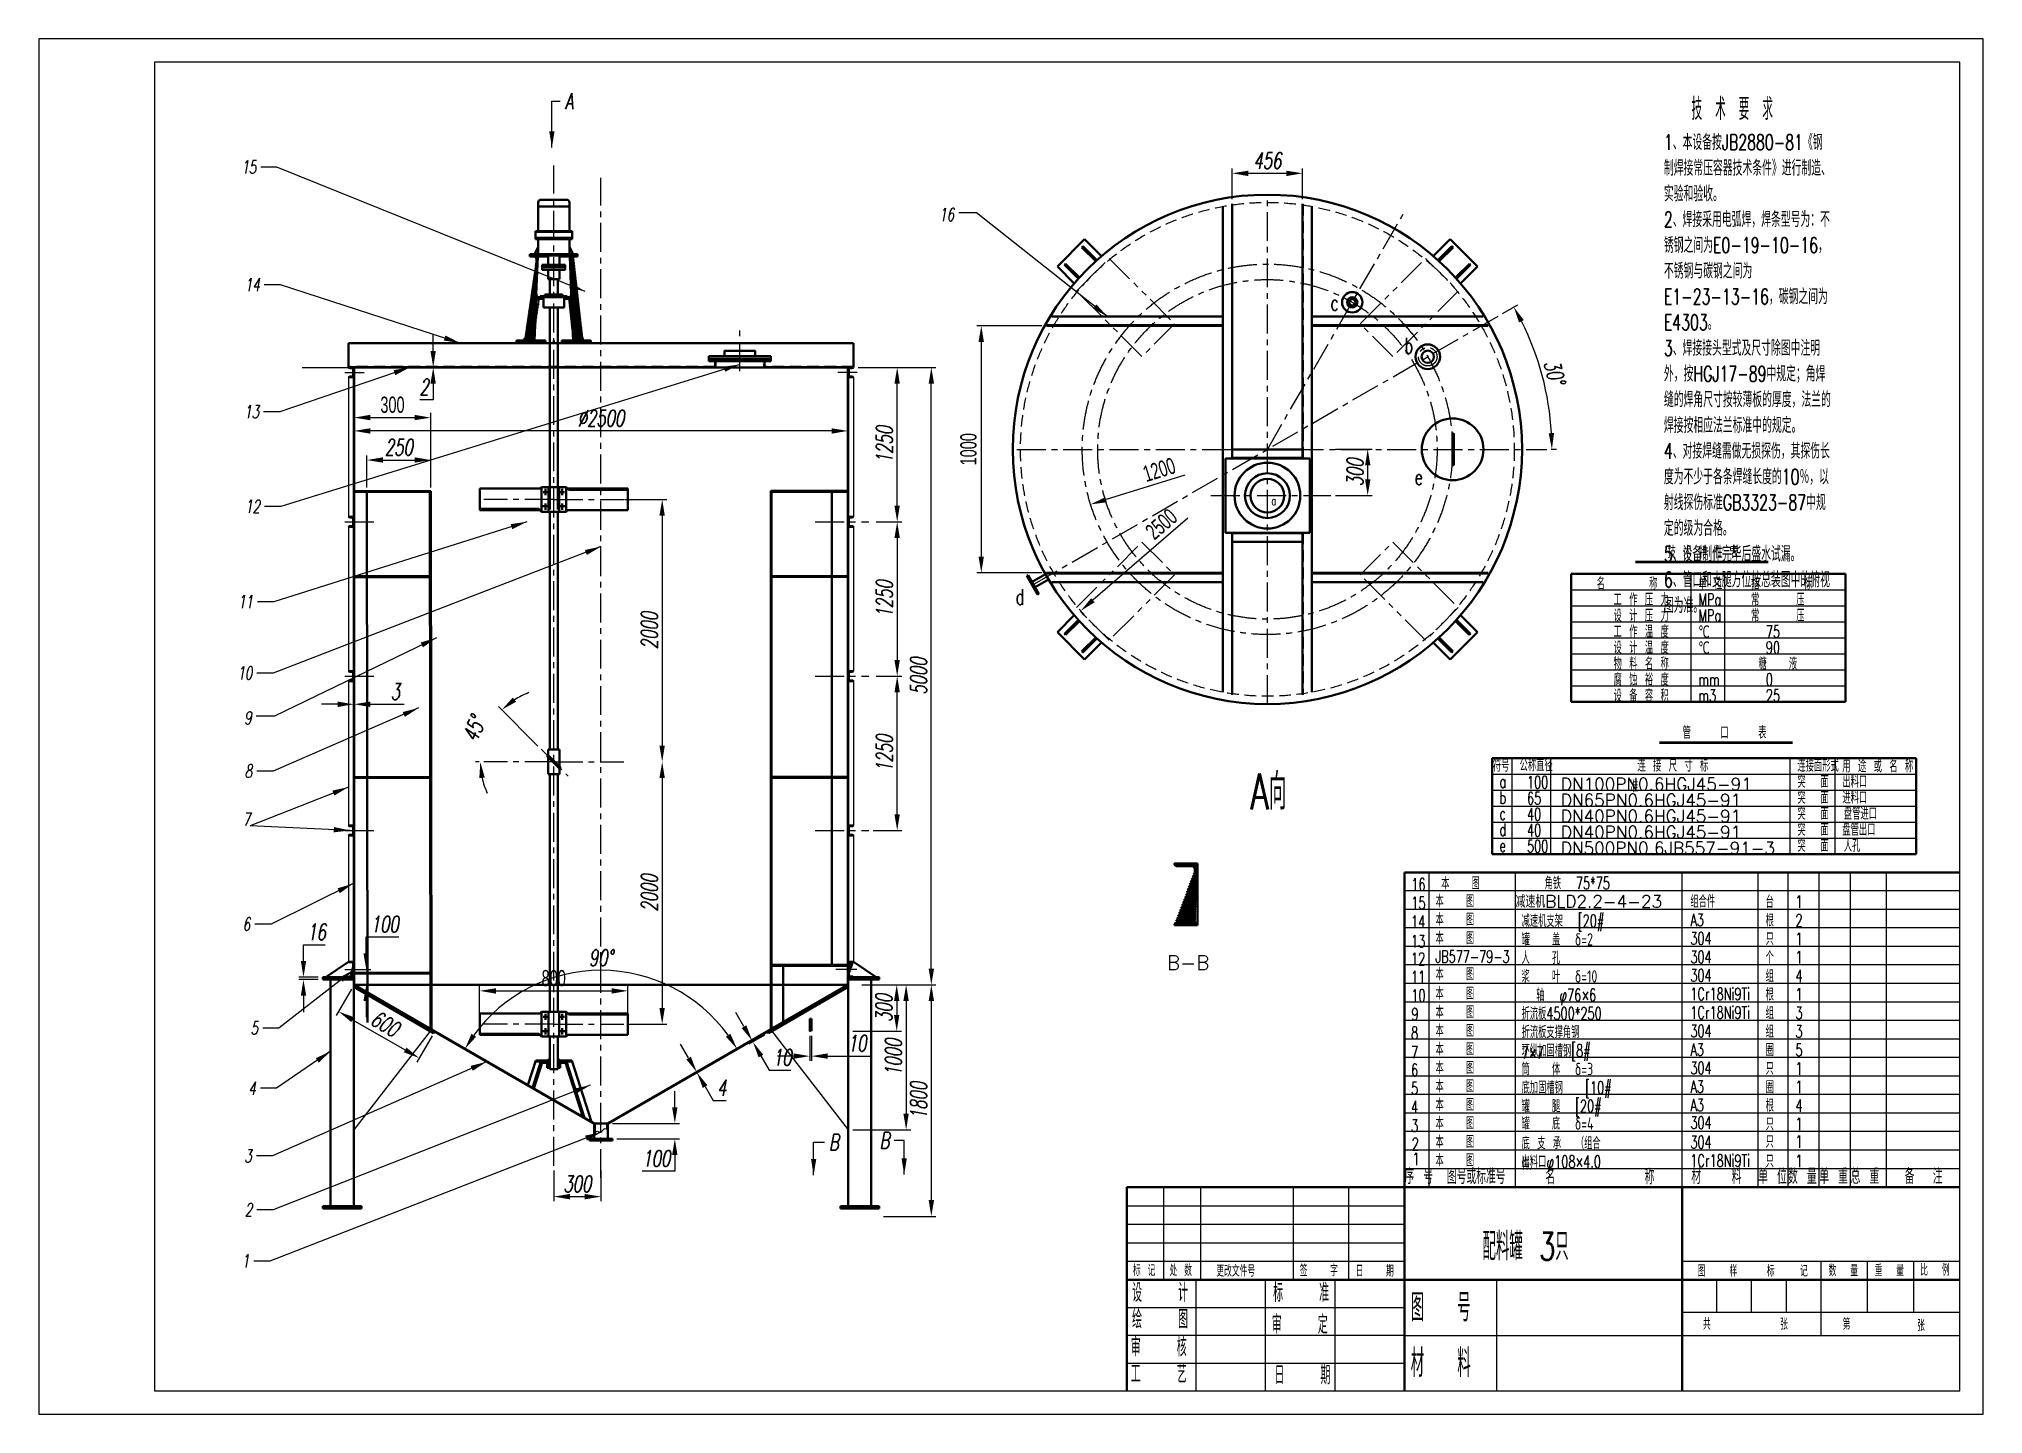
# Model space of a CAD drawing. Header units: inches. Extents: x 13472 to 26072, y 16 to 8926.
import ezdxf

# ---------------------------------------------------------------- set-up
doc = ezdxf.new("R2010")
doc.units = ezdxf.units.IN
doc.header["$LTSCALE"] = 150
doc.header["$MEASUREMENT"] = 0
for name, pattern in [('CENTER', [2, 1.25, -0.25, 0.25, -0.25]), ('DASHED', [0.75, 0.5, -0.25]), ('PHANTOM', [2.5, 1.25, -0.25, 0.25, -0.25, 0.25, -0.25])]:
    doc.linetypes.add(name, pattern=pattern)
for name, color, linetype in [('双点线', 6, 'PHANTOM'), ('点划线', 1, 'CENTER'), ('细实线', 5, 'Continuous'), ('虚线', 4, 'DASHED')]:
    doc.layers.add(name, color=color, linetype=linetype)
doc.layers.add('粗实线', color=3, linetype='Continuous', lineweight=50)
doc.styles.add('DIM', font='italicc.shx', dxfattribs={"width": 0.67})
doc.styles.add('HZ', font='txt.shx', dxfattribs={"bigfont": 'hztxt.shx'})
doc.styles.add('汉字', font='txt.shx', dxfattribs={"width": 0.67, "bigfont": 'gbcbig.shx'})
doc.dimstyles.new('机械', dxfattribs={"dimtxt": 3.5, "dimasz": 3.5, "dimexe": 1, "dimexo": 1, "dimgap": 1, "dimtad": 1, "dimtoh": 1, "dimdec": 0, "dimzin": 0, "dimdsep": 46, "dimtxsty": 'DIM', "dimcen": -3.5, "dimadec": 0, "dimazin": 0, "dimtp": 0.05, "dimtm": 0.05, "dimtfac": 1, "dimtdec": 0, "dimtofl": 0, "dimtmove": 0, "dimatfit": 3, "dimfxl": 0, "dimtolj": 1, "dimtzin": 0, "dimarcsym": 0})
pattern_1 = [(45, (13718.7636, 1083.8402), (-1.7960512, 1.7960512), [])]
pattern_2 = [(135, (13469.072, -259.8764), (-1.767767, -1.767767), [])]
pattern_3 = [(135, (13469.072, -36.6713), (-1.767767, -1.767767), [])]
pattern_4 = [(135, (13562.5388, 1083.8402), (-1.7960512, -1.7960512), [])]
pattern_5 = [(45, (20056.2415, 1083.8402), (1.7960512, -1.7960512), [])]
pattern_6 = [(45, (13418.7636, 1083.8402), (-1.7960512, 1.7960512), [])]

msp = doc.modelspace()

# ---------------------------------------------------------------- texts
at = {"style": '汉字', "width": 0.67}
for s, height, p in [('配料罐 3只', 180, (22828.5, 1012.6)), ('标 记', 75, (20562.6, 910.3)), ('处 数', 75, (20799.9, 910.3)), ('更改文件号', 75, (21103.3, 906.4)), ('签   字', 75, (21644.1, 909.1)), ('日   期', 75, (22006.3, 906.4)), ('图', 75, (24222.2, 906.4)), ('样', 75, (24429.2, 906.4)), ('标', 75, (24670.6, 906.4)), ('记', 75, (24886.2, 906.4)), ('数  量', 75, (25071.5, 909)), ('重  量', 75, (25369.5, 909.4)), ('比  例', 75, (25664.9, 912.4)), ('设   计', 120, (20557.2, 742.8)), ('标   准', 120, (21471.3, 742.8)), ('图  号', 180, (22363.1, 616.6)), ('绘   图', 120, (20557.2, 570.5)), ('审   定', 120, (21462.7, 536.1)), ('共', 75, (24256.7, 561.9)), ('张', 75, (24756.8, 561.9)), ('第', 75, (25162.1, 561.9)), ('张', 75, (25645.1, 553.3)), ('审   核', 120, (20548.6, 389.6)), ('材  料', 180, (22363.1, 256.6)), ('工   艺', 120, (20548.6, 217.4)), ('日   期', 120, (21479.9, 208.8))]:
    msp.add_text(s, height=height, dxfattribs=at).set_placement(p)
at = {"layer": '粗实线', "style": '汉字', "width": 0.67}
msp.add_text('A向', height=232.92, dxfattribs=at).set_placement((21323.8, 3932.7))
at = {"layer": '粗实线', "color": 0, "style": 'HZ'}
msp.add_text('B-B', height=94.36, dxfattribs=at).set_placement((20782.8, 2893.4))
at = {"layer": '粗实线', "insert": (16881.4, 8575.2), "char_height": 105, "attachment_point": 1, "style": 'DIM'}
msp.add_mtext('A', dxfattribs=at)
at = {"layer": '粗实线', "color": 0, "char_height": 105, "style": 'DIM'}
for insert, attachment_point in [((18593.5, 1829.8), 1), ((18985.2, 1736.6), 9)]:
    msp.add_mtext('B', dxfattribs=dict(at, insert=insert, attachment_point=attachment_point))
at = {"layer": '细实线', "style": '汉字', "width": 0.67}
for s, height, p in [('c', 101.3, (21843.6, 7165.1)), ('b', 101.3, (22323.2, 6887.4)), ('e', 101.3, (22388.8, 6035.8)), ('a', 60.8, (21459.2, 5903.8)), ('d', 101.3, (19804, 5260))]:
    msp.add_text(s, height=height, dxfattribs=at).set_placement(p)
at = {"layer": '细实线', "color": 0, "style": '汉字'}
for s, p in [('DN100PN0.6HGJ45-91', (23335.8, 4057.3)), ('DN65PN0.6HGJ45-91', (23335.8, 3953.6)), ('DN40PN0.6HGJ45-91', (23335.8, 3850)), ('DN40PN0.6HGJ45-91', (23335.8, 3746.3)), ('DN500PN0.6JB557-91-3', (23335.8, 3642.6)), ('减速机BLD2.2-4-23', (23042.5, 3297.1))]:
    msp.add_text(s, height=80, dxfattribs=at).set_placement(p)
at = {"layer": '细实线', "color": 0, "style": '汉字', "width": 0.67}
for s, height, p in [('16', 80, (22367.1, 3407.4)), ('15', 80, (22367.1, 3287.4)), ('14', 80, (22365, 3165.5)), ('13', 80, (22365, 3039.2)), ('12', 80, (22365, 2925.2)), ('11', 80, (22365, 2807.1)), ('9', 80, (22367.1, 2567.4)), ('10', 80, (22367.1, 2687.4)), ('8', 80, (22365, 2445.5)), ('7', 80, (22365, 2319.2)), ('6', 80, (22365, 2205.2)), ('5', 80, (22365, 2087.1)), ('4', 80, (22365, 1964.9)), ('3', 80, (22365.8, 1843.7)), ('2', 80, (22369.7, 1725.8)), ('1', 80, (22374.3, 1628.7)), ('序 号', 99.22, (22322.5, 1506.6)), (' 图号或标准号', 99.22, (22538.6, 1506.6)), ('   名         称', 99.22, (23042.5, 1503.8)), (' 材   料', 99.22, (24122.5, 1506.6)), ('单 位', 99.22, (24614.8, 1506.6)), ('数 量', 99.22, (24808.1, 1506.6)), ('单 重', 99.22, (25011, 1506.6)), ('总 重', 99.22, (25213.9, 1506.6)), ('  备  注', 99.22, (25445.8, 1506.6))]:
    msp.add_text(s, height=height, dxfattribs=at).set_placement(p)
at = {"layer": '细实线', "color": 0, "attachment_point": 1, "style": '汉字'}
for s, insert, char_height, width in [('   {\\H1.417x;技 术 要 求\\P}1、本设备按JB2880-81《钢制焊接常压容器技术条件》进行制造、实验和验收。\\P2、焊接采用电弧焊，焊条型号为：不锈钢之间为E0-19-10-16，不锈钢与碳钢之间为E1-23-13-16，碳钢之间为E4303。\\P3、焊接接头型式及尺寸除图中注明外，按HGJ17-89中规定；角焊缝的焊角尺寸按较薄板的厚度，法兰的焊接按相应法兰标准中的规定。\\P4、对接焊缝需做无损探伤，其探伤长度为不少于各条焊缝长度的10％，以射线探伤标准GB3323-87中规定的级为合格。\\P5、设备制作完毕后盛水试漏。\\P6、管口和支腿方位按总装图中的俯视图为准。', (24003.8, 8542.4), 100, 1083.454), ('技 术 特 性 表', (24027.7, 5641.2), 80, 560), ('  名      称', (23472.5, 5436.8), 80, 560), (' 单 位', (24179.6, 5436.8), 80, 560), ('   指      标', (24425.6, 5436.8), 80, 560), ('  工 作 压 力', (23582.1, 5333.2), 80, 560), (' MPa', (24179.6, 5333.2), 80, 560), ('   常     压', (24425.6, 5333.2), 80, 560), ('  设 计 压 力', (23582.1, 5229.5), 80, 560), (' MPa', (24179.6, 5229.5), 80, 560), ('   常     压', (24425.6, 5229.5), 80, 560), ('  工 作 温 度', (23582.1, 5125.8), 80, 560), (' ℃', (24179.6, 5125.8), 80, 560), ('     75   ', (24425.6, 5125.8), 80, 560), ('  物 料 名 称', (23582.1, 4918.4), 80, 560), ('  设 计 温 度', (23582.1, 5022.1), 80, 560), (' ℃', (24179.6, 5022.1), 80, 560), ('    糖   液', (24425.6, 4918.4), 80, 560), ('     90   ', (24425.6, 5022.1), 80, 560), ('  腐 蚀 裕 度', (23582.1, 4814.8), 80, 560), (' mm', (24179.6, 4814.8), 80, 560), ('     0', (24425.6, 4814.8), 80, 560), ('  设 备 容 积', (23582.1, 4711.1), 80, 560), (' m3', (24179.6, 4711.1), 80, 560), ('     25', (24425.6, 4711.1), 80, 560), ('管    口    表', (24125.3, 4471.1), 80, 560), (' 符号', (22847.4, 4257.6), 80, 560), (' 公称直径', (23020.8, 4260.4), 80, 560), (' 连 接 尺 寸 标 准', (23784.4, 4258.2), 80, 560), (' 连接面形式', (24821.1, 4257.7), 80, 560), (' 突  面', (24821.1, 4153.7), 80, 560), (' 用 途 或 名 称', (25112.6, 4253.8), 80, 560), (' 出料口', (25112.6, 4153.7), 80, 560), (' a', (22889.9, 4153.7), 80, 560), (' b', (22889.9, 4050), 80, 560), ('  65', (23020.8, 4046.2), 80, 560), ('  100', (23020.8, 4149.9), 80, 560), (' 突  面', (24821.1, 4050), 80, 560), (' 进料口', (25112.6, 4050), 80, 560), (' c', (22889.9, 3946.4), 80, 560), ('  40', (23020.8, 3942.5), 80, 560), (' 突  面', (24821.1, 3946.4), 80, 560), ('盘管进口', (25169.8, 3946.4), 80, 560), (' d', (22889.9, 3842.7), 80, 560), ('  40', (23020.8, 3838.8), 80, 560), (' 突  面', (24821.1, 3842.7), 80, 560), (' 盘管出口', (25112.6, 3842.7), 80, 560), (' e', (22889.9, 3739), 80, 560), ('  500', (23020.8, 3735.1), 80, 560), (' 突  面', (24821.1, 3739), 80, 560), ('人孔', (25169.8, 3739), 80, 560), ('本   图', (22560.1, 3494.9), 80, 560), ('角铁  75*75', (23230.5, 3495.9), 80, 560), ('本   图', (22523.5, 3380.2), 80, 560), ('组合件', (24175.5, 3377.7), 80, 560), ('台', (24663, 3374.9), 80, 560), ('1', (24856.2, 3374.9), 80, 560), ('本   图', (22523.5, 3260.2), 80, 560), ('减速机支架  [20#', (23081.3, 3251.5), 80, 560), ('A3', (24175.5, 3257.7), 80, 560), ('根', (24663, 3254.9), 80, 560), ('2', (24856.2, 3254.9), 80, 560), ('本   图', (22523.5, 3140.2), 80, 560), ('罐   盖  δ=2', (23081.3, 3131.5), 80, 560), ('304', (24175.5, 3137.7), 80, 560), ('只', (24663, 3134.9), 80, 560), ('1', (24856.2, 3134.9), 80, 560), ('本   图', (22523.5, 2907), 80, 560), ('JB577-79-3', (22523.5, 3020.2), 80, 560), ('浆   叶  δ=10', (23081.3, 2891.5), 80, 560), ('人   孔', (23081.3, 3011.5), 80, 560), ('304', (24175.5, 3017.7), 80, 560), ('个', (24663, 3014.9), 80, 560), ('组', (24663, 2894.9), 80, 560), ('1', (24856.2, 3014.9), 80, 560), ('本   图', (22523.5, 2780.2), 80, 560), ('  轴  φ76×6', (23081.3, 2771.5), 80, 560), ('304', (24175.5, 2897.7), 80, 560), ('1Cr18Ni9Ti', (24175.5, 2777.7), 80, 560), ('根', (24663, 2774.9), 80, 560), ('4', (24856.2, 2894.9), 80, 560), ('1', (24856.2, 2774.9), 80, 560), ('本   图', (22523.5, 2660.2), 80, 560), ('折流板4500*250', (23081.3, 2651.5), 80, 560), ('1Cr18Ni9Ti', (24175.5, 2657.7), 80, 560), ('组', (24663, 2654.9), 80, 560), ('3', (24856.2, 2654.9), 80, 560), ('本   图', (22523.5, 2540.2), 80, 560), ('折流板支撑角钢  7×7', (23081.3, 2531.5), 80, 560), ('304', (24175.5, 2537.7), 80, 560), ('组', (24663, 2534.9), 80, 560), ('3', (24856.2, 2534.9), 80, 560), ('本   图', (22523.5, 2420.2), 80, 560), ('环纵加固槽钢[8#', (23081.3, 2411.5), 80, 560), ('A3', (24175.5, 2417.7), 80, 560), ('圈', (24663, 2414.9), 80, 560), ('5', (24856.2, 2414.9), 80, 560), ('本   图', (22523.5, 2300.2), 80, 560), ('筒   体  δ=3', (23081.3, 2291.5), 80, 560), ('304', (24175.5, 2297.7), 80, 560), ('只', (24663, 2294.9), 80, 560), ('1', (24856.2, 2294.9), 80, 560), ('本   图', (22523.5, 2180.2), 80, 560), ('底加固槽钢   [10#', (23081.3, 2171.5), 80, 560), ('A3', (24175.5, 2177.7), 80, 560), ('圈', (24663, 2174.9), 80, 560), ('1', (24856.2, 2174.9), 80, 560), ('本   图', (22523.5, 2060.2), 80, 560), ('罐   腿  [20#', (23081.3, 2051.5), 80, 560), ('A3', (24175.5, 2057.7), 80, 560), ('根', (24663, 2054.9), 80, 560), ('4', (24856.2, 2054.9), 80, 560), ('本   图', (22523.5, 1940.2), 80, 560), ('罐   底  δ=4', (23081.3, 1938.2), 80, 560), ('304', (24175.5, 1944.4), 80, 560), ('只', (24663, 1934.9), 80, 560), ('1', (24856.2, 1934.9), 80, 560), ('本   图', (22523.5, 1820.2), 80, 560), ('底 支 承  （组合件）', (23081.3, 1811.5), 80, 560), ('304', (24175.5, 1817.7), 80, 560), ('只', (24663, 1821.7), 80, 560), ('1', (24856.2, 1821.7), 80, 560), ('本   图', (22523.5, 1700.2), 80, 560), ('出料口φ108×4.0', (23081.3, 1691.5), 80, 560), ('1Cr18Ni9Ti', (24175.5, 1697.7), 80, 560), ('只', (24663, 1694.9), 80, 560), ('1', (24856.2, 1694.9), 80, 560)]:
    msp.add_mtext(s, dxfattribs=dict(at, insert=insert, char_height=char_height, width=width))
at = {"layer": '细实线', "char_height": 84, "width": 24, "attachment_point": 9, "style": 'DIM'}
for s, insert in [('15', (14880.6, 8053.2)), ('16', (19403.8, 7745.6)), ('14', (14903.3, 7290.8)), ('13', (14899.2, 6468.1)), ('12', (14904.5, 5854.4)), ('11', (14859.2, 5236.8)), ('10', (14854.8, 4774.6)), ('9', (14850.9, 4484.3)), ('8', (14854.8, 4139.5)), ('7', (14841.8, 3826.8)), ('6', (14841.8, 3148.9)), ('5', (14893.1, 2475.3)), ('4', (14877.8, 2085)), ('3', (14852, 1646.2)), ('1', (14834.5, 965.5))]:
    msp.add_mtext(s, dxfattribs=dict(at, insert=insert))
at = {"layer": '细实线', "insert": (14854.8, 1297.6), "char_height": 84, "attachment_point": 9, "style": 'DIM'}
msp.add_mtext('2', dxfattribs=at)

# ---------------------------------------------------------------- blocks, each defined once
blk = doc.blocks.new('*D3')
at = {"layer": 'Defpoints', "color": 0}
for p in [(20003, 7067), (19580, 5467), (20003, 5467)]:
    blk.add_point(p, dxfattribs=at)
at = {"layer": '细实线', "color": 0, "lineweight": -2}
for p, q in [((19973, 7067), (19550, 7067)), ((19580, 6962), (19580, 5572)), ((19973, 5467), (19550, 5467))]:
    blk.add_line(p, q, dxfattribs=at)
at = {"layer": '细实线', "color": 0}
for points in [[(19562, 6962), (19597, 6962), (19580, 7067)], [(19562, 5572), (19597, 5572), (19580, 5467)]]:
    blk.add_solid(points, dxfattribs=at)
at = {"layer": '细实线', "color": 0, "insert": (19497, 6267), "char_height": 105, "attachment_point": 5, "rotation": 90, "style": 'DIM'}
blk.add_mtext('\\A1;{\\f??|b0|i0|c0|p54;1000}', dxfattribs=at)
blk = doc.blocks.new('*D21')
at = {"layer": 'Defpoints', "color": 0}
for p in [(15515, 6386), (15515, 6386), (18715, 6386)]:
    blk.add_point(p, dxfattribs=at)
at = {"layer": '细实线', "color": 0, "lineweight": -2}
for p, q in [((15515, 6356), (15515, 6356)), ((18610, 6386), (15620, 6386))]:
    blk.add_line(p, q, dxfattribs=at)
at = {"layer": '细实线', "color": 0}
for points in [[(15620, 6403), (15620, 6368), (15515, 6386)], [(18610, 6403), (18610, 6368), (18715, 6386)]]:
    blk.add_solid(points, dxfattribs=at)
at = {"layer": '细实线', "color": 0, "insert": (17115, 6468), "char_height": 105, "attachment_point": 5, "style": 'DIM'}
blk.add_mtext('\\A1;%%C2500', dxfattribs=at)
blk = doc.blocks.new('*D20')
at = {"layer": 'Defpoints', "color": 0}
for p in [(16028, 6799), (16028, 6797), (16028, 6797)]:
    blk.add_point(p, dxfattribs=at)
at = {"layer": '细实线', "color": 0, "lineweight": -2}
for p, q in [((16028, 6904), (16028, 7009)), ((16028, 6692), (16028, 6587)), ((16028, 6587), (15941, 6587))]:
    blk.add_line(p, q, dxfattribs=at)
at = {"layer": '细实线', "color": 0}
for points in [[(16010, 6904), (16045, 6904), (16028, 6799)], [(16010, 6692), (16045, 6692), (16028, 6797)]]:
    blk.add_solid(points, dxfattribs=at)
at = {"layer": '细实线', "color": 0, "insert": (15969, 6670), "char_height": 105, "attachment_point": 5, "style": 'DIM'}
blk.add_mtext('\\A1;2', dxfattribs=at)
blk = doc.blocks.new('*D4')
at = {"layer": 'Defpoints', "color": 0}
for p in [(15515, 4615), (15515, 4615), (15513, 4416)]:
    blk.add_point(p, dxfattribs=at)
at = {"layer": '细实线', "color": 0, "lineweight": -2}
for p, q in [((15408, 4615), (15303, 4615)), ((15513, 4446), (15513, 4645)), ((15620, 4615), (15839, 4615))]:
    blk.add_line(p, q, dxfattribs=at)
at = {"layer": '细实线', "color": 0}
for points in [[(15408, 4632), (15408, 4597), (15513, 4615)], [(15620, 4632), (15620, 4597), (15515, 4615)]]:
    blk.add_solid(points, dxfattribs=at)
at = {"layer": '细实线', "color": 0, "insert": (15782, 4697), "char_height": 105, "attachment_point": 5, "style": 'DIM'}
blk.add_mtext('\\A1;3', dxfattribs=at)
blk = doc.blocks.new('*D7')
at = {"layer": 'Defpoints', "color": 0}
for p in [(15187, 2847), (15313, 2847), (15313, 2831)]:
    blk.add_point(p, dxfattribs=at)
at = {"layer": '细实线', "color": 0, "lineweight": -2}
for p, q in [((15187, 2952), (15187, 3057)), ((15187, 3057), (15328, 3057)), ((15283, 2847), (15157, 2847)), ((15283, 2831), (15157, 2831)), ((15187, 2726), (15187, 2621))]:
    blk.add_line(p, q, dxfattribs=at)
at = {"layer": '细实线', "color": 0}
for points in [[(15170, 2952), (15205, 2952), (15187, 2847)], [(15170, 2726), (15205, 2726), (15187, 2831)]]:
    blk.add_solid(points, dxfattribs=at)
at = {"layer": '细实线', "color": 0, "insert": (15272, 3140), "char_height": 105, "attachment_point": 5, "style": 'DIM'}
blk.add_mtext('\\A1;16', dxfattribs=at)
blk = doc.blocks.new('*D6')
at = {"layer": 'Defpoints', "color": 0}
for p in [(18751, 6797), (19256, 6797), (18776, 2797)]:
    blk.add_point(p, dxfattribs=at)
at = {"layer": '细实线', "color": 0, "lineweight": -2}
for p, q in [((18781, 6797), (19286, 6797)), ((19256, 2902), (19256, 6692)), ((18806, 2797), (19286, 2797))]:
    blk.add_line(p, q, dxfattribs=at)
at = {"layer": '细实线', "color": 0}
for points in [[(19239, 6692), (19274, 6692), (19256, 6797)], [(19239, 2902), (19274, 2902), (19256, 2797)]]:
    blk.add_solid(points, dxfattribs=at)
at = {"layer": '细实线', "color": 0, "insert": (19174, 4797), "char_height": 105, "attachment_point": 5, "rotation": 90, "style": 'DIM'}
blk.add_mtext('\\A1;5000', dxfattribs=at)
blk = doc.blocks.new('*D5')
at = {"layer": 'Defpoints', "color": 0}
for p in [(17237, 5942), (17512, 4242), (17512, 4242)]:
    blk.add_point(p, dxfattribs=at)
at = {"layer": '细实线', "color": 0, "lineweight": -2}
for p, q in [((17267, 5942), (17542, 5942)), ((17512, 5837), (17512, 4347))]:
    blk.add_line(p, q, dxfattribs=at)
at = {"layer": '细实线', "color": 0}
for points in [[(17494, 5837), (17529, 5837), (17512, 5942)], [(17494, 4347), (17529, 4347), (17512, 4242)]]:
    blk.add_solid(points, dxfattribs=at)
at = {"layer": '细实线', "color": 0, "insert": (17429, 5092), "char_height": 105, "attachment_point": 5, "rotation": 90, "style": 'DIM'}
blk.add_mtext('\\A1;2000', dxfattribs=at)
blk = doc.blocks.new('*D11')
at = {"layer": 'Defpoints', "color": 0}
for p in [(17512, 4242), (17263, 2542), (17512, 2542)]:
    blk.add_point(p, dxfattribs=at)
at = {"layer": '细实线', "color": 0, "lineweight": -2}
for p, q in [((17512, 4137), (17512, 2647)), ((17293, 2542), (17542, 2542))]:
    blk.add_line(p, q, dxfattribs=at)
at = {"layer": '细实线', "color": 0}
for points in [[(17494, 4137), (17529, 4137), (17512, 4242)], [(17494, 2647), (17529, 2647), (17512, 2542)]]:
    blk.add_solid(points, dxfattribs=at)
at = {"layer": '细实线', "color": 0, "insert": (17429, 3392), "char_height": 105, "attachment_point": 5, "rotation": 90, "style": 'DIM'}
blk.add_mtext('\\A1;2000', dxfattribs=at)
blk = doc.blocks.new('*D10')
at = {"layer": 'Defpoints', "color": 0}
for p in [(17726, 2226), (17728, 2224), (17737, 2229)]:
    blk.add_point(p, dxfattribs=at)
at = {"layer": '细实线', "color": 0, "lineweight": -2}
for p, q in [((17683, 2323), (17631, 2413)), ((17752, 2241), (17762, 2247)), ((17754, 2239), (17763, 2244)), ((17790, 2138), (17842, 2047)), ((17842, 2047), (17926, 2047))]:
    blk.add_line(p, q, dxfattribs=at)
at = {"layer": '细实线', "color": 0}
for points in [[(17698, 2331), (17668, 2314), (17736, 2232)], [(17805, 2147), (17775, 2129), (17737, 2229)]]:
    blk.add_solid(points, dxfattribs=at)
at = {"layer": '细实线', "color": 0, "insert": (17899, 2130), "char_height": 105, "attachment_point": 5, "style": 'DIM'}
blk.add_mtext('\\A1;4', dxfattribs=at)
blk = doc.blocks.new('*D12')
at = {"layer": 'Defpoints', "color": 0}
for p in [(17289, 2758), (16329, 2489), (17289, 2489)]:
    blk.add_point(p, dxfattribs=at)
at = {"layer": '细实线', "color": 0, "lineweight": -2}
for p, q in [((16329, 2519), (16329, 2788)), ((17289, 2519), (17289, 2788)), ((16434, 2758), (17184, 2758))]:
    blk.add_line(p, q, dxfattribs=at)
at = {"layer": '细实线', "color": 0}
for points in [[(16434, 2775), (16434, 2740), (16329, 2758)], [(17184, 2775), (17184, 2740), (17289, 2758)]]:
    blk.add_solid(points, dxfattribs=at)
at = {"layer": '细实线', "color": 0, "insert": (16809, 2840), "char_height": 105, "attachment_point": 5, "style": 'DIM'}
blk.add_mtext('\\A1;{\\f??|b0|i0|c0|p54;800}', dxfattribs=at)
blk = doc.blocks.new('*D8')
at = {"layer": 'Defpoints', "color": 0, "lineweight": 0}
for p in [(17160, 1899), (17189, 1799), (17594, 1799)]:
    blk.add_point(p, dxfattribs=at)
at = {"layer": '细实线', "color": 0, "lineweight": -2}
for p, q in [((17594, 2004), (17594, 2109)), ((17190, 1899), (17624, 1899)), ((17219, 1799), (17624, 1799)), ((17594, 1694), (17594, 1589)), ((17594, 1589), (17383, 1589))]:
    blk.add_line(p, q, dxfattribs=at)
at = {"layer": '细实线', "color": 0, "lineweight": 0}
for points in [[(17576, 2004), (17611, 2004), (17594, 1899)], [(17576, 1694), (17611, 1694), (17594, 1799)]]:
    blk.add_solid(points, dxfattribs=at)
at = {"layer": '细实线', "color": 0, "insert": (17474, 1672), "char_height": 105, "attachment_point": 5, "style": 'DIM'}
blk.add_mtext('\\A1;100', dxfattribs=at)
blk = doc.blocks.new('*D18')
at = {"layer": 'Defpoints', "color": 0, "lineweight": 0}
for p in [(18917, 2797), (18717, 2497), (19032, 2497)]:
    blk.add_point(p, dxfattribs=at)
at = {"layer": '细实线', "color": 0, "lineweight": -2}
for p, q in [((18947, 2797), (19062, 2797)), ((19032, 2692), (19032, 2602)), ((18747, 2497), (19062, 2497))]:
    blk.add_line(p, q, dxfattribs=at)
at = {"layer": '细实线', "color": 0, "lineweight": 0}
for points in [[(19014, 2692), (19049, 2692), (19032, 2797)], [(19014, 2602), (19049, 2602), (19032, 2497)]]:
    blk.add_solid(points, dxfattribs=at)
at = {"layer": '细实线', "color": 0, "insert": (18949, 2647), "char_height": 105, "attachment_point": 5, "rotation": 90, "style": 'DIM'}
blk.add_mtext('\\A1;300', dxfattribs=at)
blk = doc.blocks.new('*D9')
at = {"layer": 'Defpoints', "color": 0}
for p in [(18776, 2797), (18917, 1297), (19256, 1297)]:
    blk.add_point(p, dxfattribs=at)
at = {"layer": '细实线', "color": 0, "lineweight": -2}
for p, q in [((18806, 2797), (19286, 2797)), ((19256, 2692), (19256, 1402)), ((18947, 1297), (19286, 1297))]:
    blk.add_line(p, q, dxfattribs=at)
at = {"layer": '细实线', "color": 0}
for points in [[(19239, 2692), (19274, 2692), (19256, 2797)], [(19239, 1402), (19274, 1402), (19256, 1297)]]:
    blk.add_solid(points, dxfattribs=at)
at = {"layer": '细实线', "color": 0, "insert": (19174, 2047), "char_height": 105, "attachment_point": 5, "rotation": 90, "style": 'DIM'}
blk.add_mtext('\\A1;1800', dxfattribs=at)
blk = doc.blocks.new('*D17')
at = {"layer": 'Defpoints', "color": 0, "lineweight": 0}
for p in [(18469, 2497), (18479, 2497), (18479, 2335)]:
    blk.add_point(p, dxfattribs=at)
at = {"layer": '细实线', "color": 0, "lineweight": -2}
for p, q in [((18469, 2467), (18469, 2305)), ((18479, 2467), (18479, 2305)), ((18364, 2335), (18259, 2335)), ((18584, 2335), (18860, 2335))]:
    blk.add_line(p, q, dxfattribs=at)
at = {"layer": '细实线', "color": 0, "lineweight": 0}
for points in [[(18364, 2353), (18364, 2318), (18469, 2335)], [(18584, 2353), (18584, 2318), (18479, 2335)]]:
    blk.add_solid(points, dxfattribs=at)
at = {"layer": '细实线', "color": 0, "insert": (18775, 2418), "char_height": 105, "attachment_point": 5, "style": 'DIM'}
blk.add_mtext('\\A1;10', dxfattribs=at)
blk = doc.blocks.new('*D19')
at = {"layer": 'Defpoints', "color": 0, "lineweight": 0}
for p in [(18100, 2427), (18195, 2493), (18200, 2485)]:
    blk.add_point(p, dxfattribs=at)
at = {"layer": '细实线', "color": 0, "lineweight": -2}
for p, q in [((18042, 2526), (17990, 2617)), ((18169, 2478), (18069, 2420)), ((18174, 2470), (18074, 2412)), ((18152, 2336), (18205, 2245)), ((18205, 2245), (18345, 2245))]:
    blk.add_line(p, q, dxfattribs=at)
at = {"layer": '细实线', "color": 0, "lineweight": 0}
for points in [[(18057, 2535), (18027, 2517), (18095, 2435)], [(18167, 2344), (18137, 2327), (18100, 2427)]]:
    blk.add_solid(points, dxfattribs=at)
at = {"layer": '细实线', "color": 0, "insert": (18290, 2327), "char_height": 105, "attachment_point": 5, "style": 'DIM'}
blk.add_mtext('\\A1;10', dxfattribs=at)
blk = doc.blocks.new('*D13')
at = {"layer": 'Defpoints', "color": 0}
for p in [(22645, 7313), (20224, 5220)]:
    blk.add_point(p, dxfattribs=at)
at = {"layer": '细实线', "color": 0, "lineweight": -2}
blk.add_line((20918, 5820), (20303, 5289), dxfattribs=at)
at = {"layer": '细实线', "color": 0}
blk.add_solid([(20292, 5302), (20315, 5276), (20224, 5220)], dxfattribs=at)
at = {"layer": '细实线', "color": 0, "insert": (20747, 5782), "char_height": 105, "attachment_point": 5, "rotation": 40.8448, "style": 'DIM'}
blk.add_mtext('\\A1;{\\f??|b0|i0|c0|p54;2500}', dxfattribs=at)
blk = doc.blocks.new('*D15')
at = {"layer": 'Defpoints', "color": 0}
for p in [(22580, 6624), (20289, 5910)]:
    blk.add_point(p, dxfattribs=at)
at = {"layer": '细实线', "color": 0, "lineweight": -2}
blk.add_line((20898, 6099), (20389, 5941), dxfattribs=at)
at = {"layer": '细实线', "color": 0}
blk.add_solid([(20384, 5957), (20394, 5924), (20289, 5910)], dxfattribs=at)
at = {"layer": '细实线', "color": 0, "insert": (20733, 6134), "char_height": 105, "attachment_point": 5, "rotation": 17.3082, "style": 'DIM'}
blk.add_mtext('\\A1;{\\f??|b0|i0|c0|p54;1200}', dxfattribs=at)
blk = doc.blocks.new('*D14')
at = {"layer": 'Defpoints', "color": 0, "lineweight": 0}
for p in [(22932, 7131), (23250, 6587), (19811, 6267), (21434, 6267), (23244, 6267)]:
    blk.add_point(p, dxfattribs=at)
at = {"layer": '细实线', "color": 0, "lineweight": -2}
for p, q in [((22958, 7146), (23057, 7203)), ((23274, 6267), (23308, 6267))]:
    blk.add_line(p, q, dxfattribs=at)
blk.add_arc((21434, 6267), 1844, 3.2638, 26.7362, dxfattribs=at)
at = {"layer": '细实线', "color": 0, "lineweight": 0}
for points in [[(23065, 7088), (23096, 7104), (23031, 7188)], [(23292, 6372), (23257, 6371), (23278, 6267)]]:
    blk.add_solid(points, dxfattribs=at)
at = {"layer": '细实线', "color": 0, "insert": (23295, 6765), "char_height": 105, "attachment_point": 5, "rotation": 285, "style": 'DIM'}
blk.add_mtext('\\A1;30°', dxfattribs=at)
blk = doc.blocks.new('*D16')
at = {"layer": 'Defpoints', "color": 0, "lineweight": 0}
for p in [(21662, 8055), (21206, 7857), (21662, 7857)]:
    blk.add_point(p, dxfattribs=at)
at = {"layer": '细实线', "color": 0, "lineweight": -2}
for p, q in [((21206, 7887), (21206, 8085)), ((21662, 7887), (21662, 8085)), ((21311, 8055), (21557, 8055))]:
    blk.add_line(p, q, dxfattribs=at)
at = {"layer": '细实线', "color": 0, "lineweight": 0}
for points in [[(21311, 8072), (21311, 8037), (21206, 8055)], [(21557, 8072), (21557, 8037), (21662, 8055)]]:
    blk.add_solid(points, dxfattribs=at)
at = {"layer": '细实线', "color": 0, "insert": (21434, 8137), "char_height": 105, "attachment_point": 5, "style": 'DIM'}
blk.add_mtext('\\A1;456', dxfattribs=at)
blk = doc.blocks.new('*D22')
at = {"layer": 'Defpoints', "color": 0}
for p in [(16397, 4481), (16729, 4323), (16355, 4242), (16809, 4242), (16902, 4149)]:
    blk.add_point(p, dxfattribs=at)
at = {"layer": '细实线', "color": 0, "lineweight": -2}
for p, q in [((16707, 4344), (16451, 4600)), ((16325, 4242), (16303, 4242))]:
    blk.add_line(p, q, dxfattribs=at)
for start, end in [(109.6952, 122.3476), (192.6524, 205.3048)]:
    blk.add_arc((16809, 4242), 476, start, end, dxfattribs=at)
at = {"layer": '细实线', "color": 0}
for points in [[(16565, 4631), (16544, 4658), (16472, 4579)], [(16327, 4136), (16362, 4140), (16333, 4242)]]:
    blk.add_solid(points, dxfattribs=at)
at = {"layer": '细实线', "color": 0, "insert": (16293, 4456), "char_height": 105, "attachment_point": 5, "rotation": 67.5, "style": 'DIM'}
blk.add_mtext('\\A1;45°', dxfattribs=at)
blk = doc.blocks.new('*D23')
at = {"layer": 'Defpoints', "color": 0}
for p in [(18868, 4797), (19035, 4797), (18850, 3797)]:
    blk.add_point(p, dxfattribs=at)
at = {"layer": '细实线', "color": 0, "lineweight": -2}
for p, q in [((18898, 4797), (19065, 4797)), ((19035, 3902), (19035, 4692)), ((18880, 3797), (19065, 3797))]:
    blk.add_line(p, q, dxfattribs=at)
at = {"layer": '细实线', "color": 0}
for points in [[(19017, 4692), (19052, 4692), (19035, 4797)], [(19017, 3902), (19052, 3902), (19035, 3797)]]:
    blk.add_solid(points, dxfattribs=at)
at = {"layer": '细实线', "color": 0, "insert": (18952, 4297), "char_height": 105, "attachment_point": 5, "rotation": 90, "style": 'DIM'}
blk.add_mtext('\\A1;1250', dxfattribs=at)
blk = doc.blocks.new('*D24')
at = {"layer": 'Defpoints', "color": 0}
for p in [(18868, 6797), (19035, 6797), (18868, 5797)]:
    blk.add_point(p, dxfattribs=at)
at = {"layer": '细实线', "color": 0, "lineweight": -2}
for p, q in [((18898, 6797), (19065, 6797)), ((19035, 5902), (19035, 6692)), ((18898, 5797), (19065, 5797))]:
    blk.add_line(p, q, dxfattribs=at)
at = {"layer": '细实线', "color": 0}
for points in [[(19017, 6692), (19052, 6692), (19035, 6797)], [(19017, 5902), (19052, 5902), (19035, 5797)]]:
    blk.add_solid(points, dxfattribs=at)
at = {"layer": '细实线', "color": 0, "insert": (18952, 6297), "char_height": 105, "attachment_point": 5, "rotation": 90, "style": 'DIM'}
blk.add_mtext('\\A1;1250', dxfattribs=at)
blk = doc.blocks.new('*D25')
at = {"layer": 'Defpoints', "color": 0}
for p in [(15515, 2797), (17463, 2830), (18715, 2797), (17071, 1899), (17160, 1899)]:
    blk.add_point(p, dxfattribs=at)
at = {"layer": '细实线', "color": 0, "lineweight": -2}
blk.add_arc((17115, 1873), 1018, 35.9145, 144.0855, dxfattribs=at)
at = {"layer": '细实线', "color": 0}
for points in [[(16306, 2461), (16276, 2480), (16234, 2382)], [(17954, 2480), (17925, 2461), (17997, 2382)]]:
    blk.add_solid(points, dxfattribs=at)
at = {"layer": '细实线', "color": 0, "insert": (17115, 2973), "char_height": 105, "attachment_point": 5, "style": 'DIM'}
blk.add_mtext('\\A1;90%%D', dxfattribs=at)
blk = doc.blocks.new('*D26')
at = {"layer": 'Defpoints', "color": 0}
for p in [(16012, 6472), (15515, 5996), (16012, 5996)]:
    blk.add_point(p, dxfattribs=at)
at = {"layer": '细实线', "color": 0, "lineweight": -2}
for p, q in [((15515, 6026), (15515, 6502)), ((15620, 6472), (15907, 6472)), ((16012, 6026), (16012, 6502))]:
    blk.add_line(p, q, dxfattribs=at)
at = {"layer": '细实线', "color": 0}
for points in [[(15620, 6490), (15620, 6455), (15515, 6472)], [(15907, 6490), (15907, 6455), (16012, 6472)]]:
    blk.add_solid(points, dxfattribs=at)
at = {"layer": '细实线', "color": 0, "insert": (15764, 6555), "char_height": 105, "attachment_point": 5, "style": 'DIM'}
blk.add_mtext('\\A1;{\\f??|b0|i0|c0|p54;300}', dxfattribs=at)
blk = doc.blocks.new('*D27')
at = {"layer": 'Defpoints', "color": 0}
for p in [(15514, 2795), (16036, 2493), (15937, 2323)]:
    blk.add_point(p, dxfattribs=at)
at = {"layer": '细实线', "color": 0, "lineweight": -2}
for p, q in [((15499, 2769), (15400, 2598)), ((15506, 2571), (15846, 2375)), ((16021, 2467), (15922, 2297))]:
    blk.add_line(p, q, dxfattribs=at)
at = {"layer": '细实线', "color": 0}
for points in [[(15515, 2587), (15497, 2556), (15415, 2624)], [(15855, 2390), (15837, 2360), (15937, 2323)]]:
    blk.add_solid(points, dxfattribs=at)
at = {"layer": '细实线', "color": 0, "insert": (15717, 2545), "char_height": 105, "attachment_point": 5, "rotation": 330, "style": 'DIM'}
blk.add_mtext('\\A1;600', dxfattribs=at)
blk = doc.blocks.new('*D28')
at = {"layer": 'Defpoints', "color": 0}
for p in [(15515, 2897), (15515, 2797), (15594, 2897)]:
    blk.add_point(p, dxfattribs=at)
at = {"layer": '细实线', "color": 0, "lineweight": -2}
for p, q in [((15594, 3002), (15594, 3107)), ((15594, 3107), (15805, 3107)), ((15545, 2897), (15624, 2897)), ((15545, 2797), (15624, 2797)), ((15594, 2692), (15594, 2587))]:
    blk.add_line(p, q, dxfattribs=at)
at = {"layer": '细实线', "color": 0}
for points in [[(15576, 3002), (15611, 3002), (15594, 2897)], [(15576, 2692), (15611, 2692), (15594, 2797)]]:
    blk.add_solid(points, dxfattribs=at)
at = {"layer": '细实线', "color": 0, "insert": (15714, 3190), "char_height": 105, "attachment_point": 5, "style": 'DIM'}
blk.add_mtext('\\A1;100', dxfattribs=at)
blk = doc.blocks.new('*D29')
at = {"layer": 'Defpoints', "color": 0}
for p in [(19035, 5797), (19035, 4797), (19035, 4797)]:
    blk.add_point(p, dxfattribs=at)
at = {"layer": '细实线', "color": 0, "lineweight": -2}
blk.add_line((19035, 5692), (19035, 4902), dxfattribs=at)
at = {"layer": '细实线', "color": 0}
for points in [[(19017, 5692), (19052, 5692), (19035, 5797)], [(19017, 4902), (19052, 4902), (19035, 4797)]]:
    blk.add_solid(points, dxfattribs=at)
at = {"layer": '细实线', "color": 0, "insert": (18952, 5297), "char_height": 105, "attachment_point": 5, "rotation": 90, "style": 'DIM'}
blk.add_mtext('\\A1;1250', dxfattribs=at)
blk = doc.blocks.new('*D30')
at = {"color": 0, "lineweight": -2}
for p, q in [((16809, 1594), (16809, 1395)), ((17115, 1594), (17115, 1395)), ((16914, 1425), (17010, 1425))]:
    blk.add_line(p, q, dxfattribs=at)
at = {"color": 0}
for points in [[(16914, 1442), (16914, 1407), (16809, 1425)], [(17010, 1442), (17010, 1407), (17115, 1425)]]:
    blk.add_solid(points, dxfattribs=at)
at = {"layer": 'Defpoints', "color": 0}
for p in [(16809, 1624), (17115, 1624), (17115, 1425)]:
    blk.add_point(p, dxfattribs=at)
at = {"color": 0, "insert": (16962, 1507), "char_height": 105, "attachment_point": 5, "style": 'DIM'}
blk.add_mtext('\\A1;300', dxfattribs=at)
blk = doc.blocks.new('*D31')
at = {"color": 0, "lineweight": -2}
for p, q in [((21876, 6267), (22114, 6267)), ((22084, 6072), (22084, 6162)), ((21876, 5967), (22114, 5967))]:
    blk.add_line(p, q, dxfattribs=at)
at = {"color": 0}
for points in [[(22067, 6162), (22102, 6162), (22084, 6267)], [(22067, 6072), (22102, 6072), (22084, 5967)]]:
    blk.add_solid(points, dxfattribs=at)
at = {"layer": 'Defpoints', "color": 0}
for p in [(21846, 6267), (22084, 6267), (21846, 5967)]:
    blk.add_point(p, dxfattribs=at)
at = {"color": 0, "insert": (22002, 6117), "char_height": 105, "attachment_point": 5, "rotation": 90, "style": 'DIM'}
blk.add_mtext('\\A1;300', dxfattribs=at)
blk = doc.blocks.new('*D32')
at = {"color": 0, "lineweight": -2}
for p, q in [((15598, 6020), (15598, 6227)), ((15703, 6197), (15907, 6197)), ((16012, 6020), (16012, 6227))]:
    blk.add_line(p, q, dxfattribs=at)
at = {"color": 0}
for points in [[(15703, 6215), (15703, 6180), (15598, 6197)], [(15907, 6215), (15907, 6180), (16012, 6197)]]:
    blk.add_solid(points, dxfattribs=at)
at = {"layer": 'Defpoints', "color": 0}
for p in [(16012, 6197), (15598, 5990), (16012, 5990)]:
    blk.add_point(p, dxfattribs=at)
at = {"color": 0, "insert": (15805, 6280), "char_height": 105, "attachment_point": 5, "style": 'DIM'}
blk.add_mtext('\\A1;250', dxfattribs=at)
blk = doc.blocks.new('*D33')
at = {"layer": 'Defpoints', "color": 0}
for p in [(18776, 2797), (18717, 1858), (19093, 1858)]:
    blk.add_point(p, dxfattribs=at)
at = {"layer": '细实线', "color": 0, "lineweight": -2}
for p, q in [((18806, 2797), (19123, 2797)), ((19093, 2692), (19093, 1963)), ((18747, 1858), (19123, 1858))]:
    blk.add_line(p, q, dxfattribs=at)
at = {"layer": '细实线', "color": 0}
for points in [[(19075, 2692), (19110, 2692), (19093, 2797)], [(19075, 1963), (19110, 1963), (19093, 1858)]]:
    blk.add_solid(points, dxfattribs=at)
at = {"layer": '细实线', "color": 0, "insert": (19010, 2327), "char_height": 105, "attachment_point": 5, "rotation": 90, "style": 'DIM'}
blk.add_mtext('\\A1;1000', dxfattribs=at)

# ---------------------------------------------------------------- dimensions: what is measured, and where the dimension line sits
for base, p1, p2, text, picture, middle in [((16012.4, 6197.2), (15598.4, 5989.8), (16012.4, 5990.2), '250', '*D32', (15805.4, 6279.7)), ((17115.3, 1424.7), (16809.4, 1624.3), (17115.3, 1624.3), '300', '*D30', (16962.3, 1507.2))]:
    dim = msp.add_linear_dim(base=base, p1=p1, p2=p2, text=text, dimstyle='机械', override={"dimscale": 30})
    dim.commit()
    dim.dimension.update_dxf_attribs({"geometry": picture, "text_midpoint": middle})
dim = msp.add_linear_dim(base=(22084.5, 6266.5), p1=(21846.1, 5966.5), p2=(21846.1, 6266.5), angle=90, dimstyle='机械', override={"dimscale": 30})
dim.commit()
dim.dimension.update_dxf_attribs({"geometry": '*D31', "text_midpoint": (22002, 6116.5)})
at = {"layer": '细实线'}
for base, p1, p2, picture, middle in [((21662.2, 8055), (21206.2, 7857), (21662.2, 7857), '*D16', (21434.2, 8137.5)), ((18479.5, 2335.3), (18469.5, 2497.1), (18479.5, 2497.1), '*D17', (18774.8, 2417.8))]:
    dim = msp.add_linear_dim(base=base, p1=p1, p2=p2, dimstyle='机械', override={"dimscale": 30}, dxfattribs=at)
    dim.commit()
    dim.dimension.update_dxf_attribs({"geometry": picture, "text_midpoint": middle})
at = {"layer": '细实线', "color": 5}
dim = msp.add_diameter_dim_2p(p1=(22644.6, 7312.9), p2=(20223.8, 5220.1), text='{\\f??|b0|i0|c0|p54;2500}', dimstyle='机械', override={"dimscale": 30}, dxfattribs=at)
dim.commit()
dim.dimension.update_dxf_attribs({"geometry": '*D13', "text_midpoint": (20801.3, 5719.4), "dimtype": 163})
at = {"layer": '细实线'}
dim = msp.add_angular_dim_2l(base=(23249.7, 6586.6), line1=((19810.9, 6266.5), (23244.2, 6266.5)), line2=((21434.2, 6266.5), (22931.7, 7131.1)), dimstyle='机械', override={"dimscale": 30}, dxfattribs=at)
dim.commit()
dim.dimension.update_dxf_attribs({"geometry": '*D14', "text_midpoint": (23294.6, 6765)})
for base, p1, p2, text, override, picture, middle in [((19579.9, 5466.5), (20002.5, 7066.5), (20002.5, 5466.5), '{\\f??|b0|i0|c0|p54;1000}', {"dimscale": 30}, '*D3', (19497.4, 6266.5)), ((16027.7, 6797.4), (16027.7, 6799.4), (16027.7, 6797.4), '2', {"dimscale": 30}, '*D20', (15969.3, 6669.9)), ((19034.8, 6797.1), (18868.1, 5797.4), (18868.1, 6797.1), '1250', {"dimscale": 30, "dimtmove": 1}, '*D24', (18952.3, 6297.3)), ((17511.7, 4242.4), (17236.6, 5942.4), (17511.7, 4242.4), '2000', {"dimscale": 30, "dimtmove": 1}, '*D5', (17429.2, 5092.4)), ((19034.8, 4797.4), (19034.8, 5797.4), (19034.8, 4797.4), '1250', {"dimscale": 30}, '*D29', (18952.3, 5297.4)), ((19034.8, 4797.4), (18850.2, 3797.4), (18868.1, 4797.4), '1250', {"dimscale": 30, "dimtmove": 1}, '*D23', (18952.3, 4297.4)), ((17511.7, 2542.3), (17511.7, 4242.4), (17263, 2542.3), '2000', {"dimscale": 30, "dimtmove": 1}, '*D11', (17429.2, 3392.4)), ((19092.9, 1857.7), (18775.7, 2797.1), (18717.3, 1857.7), '1000', {"dimscale": 30, "dimtmove": 1}, '*D33', (19010.4, 2327.4)), ((19256.1, 1297.1), (18775.7, 2797.1), (18917.3, 1297.1), '1800', {"dimscale": 30, "dimtmove": 1}, '*D9', (19173.6, 2047.1))]:
    dim = msp.add_linear_dim(base=base, p1=p1, p2=p2, angle=90, text=text, dimstyle='机械', override=override, dxfattribs=at)
    dim.commit()
    dim.dimension.update_dxf_attribs({"geometry": picture, "text_midpoint": middle})
at = {"layer": '细实线', "color": 5}
dim = msp.add_linear_dim(base=(19256.1, 6797.1), p1=(18775.7, 2797.1), p2=(18751.3, 6797.1), angle=90, text='5000', dimstyle='机械', override={"dimscale": 30}, dxfattribs=at)
dim.commit()
dim.dimension.update_dxf_attribs({"geometry": '*D6', "text_midpoint": (19173.6, 4797.1)})
at = {"layer": '细实线'}
for base, p1, p2, text, picture, middle in [((16012.4, 6472.1), (15515.3, 5995.7), (16012.4, 5996.2), '{\\f??|b0|i0|c0|p54;300}', '*D26', (15763.8, 6554.6)), ((15515.3, 6385.7), (18715.3, 6385.7), (15515.3, 6385.7), '%%C2500', '*D21', (17115.3, 6468.2)), ((15515.3, 4614.6), (15513.3, 4416.4), (15515.3, 4614.6), '3', '*D4', (15782.1, 4697.1)), ((17289.4, 2757.8), (16329.4, 2489.2), (17289.4, 2489.2), '{\\f??|b0|i0|c0|p54;800}', '*D12', (16809.4, 2840.3))]:
    dim = msp.add_linear_dim(base=base, p1=p1, p2=p2, text=text, dimstyle='机械', override={"dimscale": 30}, dxfattribs=at)
    dim.commit()
    dim.dimension.update_dxf_attribs({"geometry": picture, "text_midpoint": middle})
dim = msp.add_diameter_dim_2p(p1=(22579.8, 6623.5), p2=(20288.5, 5909.5), text='{\\f??|b0|i0|c0|p54;1200}', dimstyle='机械', override={"dimscale": 30}, dxfattribs=at)
dim.commit()
dim.dimension.update_dxf_attribs({"geometry": '*D15', "text_midpoint": (20757.2, 6055.5), "dimtype": 163})
at = {"layer": '细实线', "color": 5}
dim = msp.add_angular_dim_2l(base=(16396.8, 4480.5), line1=((16808.6, 4242.3), (16355.1, 4242.3)), line2=((16728.7, 4323), (16902.4, 4149.3)), dimstyle='机械', override={"dimscale": 30}, dxfattribs=at)
dim.commit()
dim.dimension.update_dxf_attribs({"geometry": '*D22', "text_midpoint": (16293, 4456.2)})
at = {"layer": '细实线'}
for base, p1, p2, picture, middle in [((15187.1, 2847.1), (15313.3, 2831.1), (15313.3, 2847.1), '*D7', (15272.4, 3139.6)), ((15594, 2897.3), (15515.3, 2797.1), (15515.3, 2897.3), '*D28', (15714.4, 3189.8)), ((19031.8, 2497.1), (18917.3, 2797.1), (18717.3, 2497.1), '*D18', (18949.3, 2647.1)), ((17594, 1799.1), (17159.8, 1899.1), (17189.3, 1799.1), '*D8', (17473.5, 1671.6))]:
    dim = msp.add_linear_dim(base=base, p1=p1, p2=p2, angle=90, dimstyle='机械', override={"dimscale": 30}, dxfattribs=at)
    dim.commit()
    dim.dimension.update_dxf_attribs({"geometry": picture, "text_midpoint": middle})
dim = msp.add_angular_dim_2l(base=(17463.3, 2829.6), line1=((18715.3, 2797.1), (17159.8, 1899.1)), line2=((15515.3, 2797.1), (17070.8, 1899.1)), text='90%%D', dimstyle='机械', override={"dimscale": 30}, dxfattribs=at)
dim.commit()
dim.dimension.update_dxf_attribs({"geometry": '*D25', "text_midpoint": (17115.3, 2973.5)})
for p1, p2, distance, text, picture, middle in [((15513.8, 2794.5), (16035.5, 2493.3), -197.1, '600', '*D27', (15717.4, 2544.7)), ((17726.5, 2226.2), (17728, 2223.6), 10.8, '4', '*D10', (17899.1, 2129.7))]:
    dim = msp.add_aligned_dim(p1=p1, p2=p2, distance=distance, text=text, dimstyle='机械', override={"dimscale": 30}, dxfattribs=at)
    dim.commit()
    dim.dimension.update_dxf_attribs({"geometry": picture, "text_midpoint": middle})
dim = msp.add_aligned_dim(p1=(18195.1, 2493.3), p2=(18200.1, 2484.7), distance=-116.1, dimstyle='机械', override={"dimscale": 30}, dxfattribs=at)
dim.commit()
dim.dimension.update_dxf_attribs({"geometry": '*D19', "text_midpoint": (18289.9, 2327.3)})

# ---------------------------------------------------------------- hatches: boundary and pattern name
at = {"layer": '粗实线'}
h = msp.add_hatch(dxfattribs=at)
h.set_pattern_fill('ANSI31', color=0, scale=0.8, style=0)
h.set_pattern_definition([(135, (20056.2415, 1083.8402), (1.7960512, 1.7960512), [])])
edge = h.paths.add_edge_path()
edge.add_line((16706, 7515.4), (16696.2, 7273))
edge.add_line((16697.3, 7498.9), (16676.7, 6987.4))
edge.add_arc((16721, 7215.2), 27.7, 101.87623, 166.16199)
edge.add_line((16694.2, 7221.9), (16684.1, 6971.4))
edge.add_arc((16717.6, 7272.4), 21.3, 178.36062, 258.86244)
edge.add_line((16676.7, 6987.4), (16620.5, 6987.4))
edge.add_line((16620.5, 6987.4), (16620.5, 6971.4))
edge.add_arc((16676.9, 7495.3), 20.7, 9.85691, 76.20458)
h = msp.add_hatch(dxfattribs=at)
h.set_pattern_fill('ANSI31', color=0, scale=0.8, angle=90, style=0)
h.set_pattern_definition(pattern_5)
h.paths.add_polyline_path([(16773.2, 7515.4), (16773.2, 7523.4), (16655.1, 7523.4), (16655.1, 7515.4)])
h = msp.add_hatch(dxfattribs=at)
h.set_pattern_fill('ANSI31', color=0, scale=0.8, angle=90, style=0)
h.set_pattern_definition(pattern_4)
h.paths.add_polyline_path([(16963.7, 7523.4), (16845.6, 7523.4), (16845.6, 7515.4), (16963.7, 7515.4)])
h = msp.add_hatch(dxfattribs=at)
h.set_pattern_fill('ANSI31', color=0, scale=0.8, style=0)
h.set_pattern_definition([(45, (13562.5388, 1083.8402), (-1.7960512, 1.7960512), [])])
edge = h.paths.add_edge_path()
edge.add_line((16912.8, 7515.4), (16922.6, 7273))
edge.add_line((16921.5, 7498.9), (16942, 6987.4))
edge.add_arc((16897.7, 7215.2), 27.7, 13.83801, 78.12377)
edge.add_line((16924.6, 7221.9), (16934.7, 6971.4))
edge.add_arc((16901.2, 7272.4), 21.3, 281.13756, 361.63938)
edge.add_line((16942, 6987.4), (16998.3, 6987.4))
edge.add_line((16998.3, 6987.4), (16998.3, 6971.4))
edge.add_arc((16941.9, 7495.3), 20.7, 103.79542, 170.14309)
h = msp.add_hatch(dxfattribs=at)
h.set_pattern_fill('ANSI31', color=0, scale=0.8, angle=90, style=0)
h.set_pattern_definition(pattern_5)
h.paths.add_polyline_path([(16756.2, 6955.4), (16756.2, 6971.4), (16568.7, 6971.4), (16568.7, 6955.4)])
h = msp.add_hatch(dxfattribs=at)
h.set_pattern_fill('ANSI31', color=0, scale=0.8, angle=90, style=0)
h.set_pattern_definition(pattern_4)
h.paths.add_polyline_path([(17050.1, 6971.4), (16862.6, 6971.4), (16862.6, 6955.4), (17050.1, 6955.4)])
h = msp.add_hatch(dxfattribs=at)
h.set_pattern_fill('ANSI31', color=0, scale=0.8, style=0)
h.set_pattern_definition([(45, (13718.7636, 3563.8402), (-1.7960512, 1.7960512), [])])
h.paths.add_polyline_path([(15513.3, 6797.4), (15478.9, 6797.4, 0.1744672), (15487.1, 6793.4), (15509.3, 6793.4), (15509.3, 6737.4), (15487.3, 6737.4, 0.1778439), (15478.9, 6733.4), (15513.3, 6733.4), (15513.3, 6765.4)])
h = msp.add_hatch(dxfattribs=at)
h.set_pattern_fill('ANSI31', color=0, scale=0.8, style=0)
h.set_pattern_definition(pattern_1)
edge = h.paths.add_edge_path()
edge.add_line((18715.3, 2797.1), (18715.3, 6797.4))
edge.add_line((18717.3, 2794.8), (18717.3, 6797.4))
h = msp.add_hatch(dxfattribs=at)
h.set_pattern_fill('ANSI31', color=0, scale=0.8, style=0)
h.set_pattern_definition([(135, (20511.8333, 3563.8402), (1.7960512, 1.7960512), [])])
h.paths.add_polyline_path([(18717.3, 6797.4), (18751.7, 6797.4, -0.1744672), (18743.5, 6793.4), (18721.3, 6793.4), (18721.3, 6737.4), (18743.3, 6737.4, -0.1778439), (18751.7, 6733.4), (18717.3, 6733.4), (18717.3, 6765.4)])
h = msp.add_hatch(dxfattribs=at)
h.set_pattern_fill('ANSI31', color=0, scale=0.8, style=0)
h.set_pattern_definition([(45, (13718.7636, 2595.8402), (-1.7960512, 1.7960512), [])])
h.paths.add_polyline_path([(15513.3, 5829.4), (15478.9, 5829.4, 0.1744672), (15487.1, 5825.4), (15509.3, 5825.4), (15509.3, 5769.4), (15487.3, 5769.4, 0.1778439), (15478.9, 5765.4), (15513.3, 5765.4), (15513.3, 5797.4)])
h = msp.add_hatch(dxfattribs=at)
h.set_pattern_fill('ANSI31', color=0, scale=0.8, style=0)
h.set_pattern_definition([(135, (20511.8333, 2595.8402), (1.7960512, 1.7960512), [])])
h.paths.add_polyline_path([(18717.3, 5829.4), (18751.7, 5829.4, -0.1744672), (18743.5, 5825.4), (18721.3, 5825.4), (18721.3, 5769.4), (18743.3, 5769.4, -0.1778439), (18751.7, 5765.4), (18717.3, 5765.4), (18717.3, 5797.4)])
h = msp.add_hatch(dxfattribs=at)
h.set_pattern_fill('ANSI31', color=0, scale=0.8, style=0)
h.set_pattern_definition([(45, (13718.7636, 1595.8402), (-1.7960512, 1.7960512), [])])
h.paths.add_polyline_path([(15513.3, 4829.4), (15478.9, 4829.4, 0.1744672), (15487.1, 4825.4), (15509.3, 4825.4), (15509.3, 4769.4), (15487.3, 4769.4, 0.1778439), (15478.9, 4765.4), (15513.3, 4765.4), (15513.3, 4797.4)])
h = msp.add_hatch(dxfattribs=at)
h.set_pattern_fill('ANSI31', color=0, scale=0.8, style=0)
h.set_pattern_definition([(135, (20511.8333, 1595.8402), (1.7960512, 1.7960512), [])])
h.paths.add_polyline_path([(18717.3, 4829.4), (18751.7, 4829.4, -0.1744672), (18743.5, 4825.4), (18721.3, 4825.4), (18721.3, 4769.4), (18743.3, 4769.4, -0.1778439), (18751.7, 4765.4), (18717.3, 4765.4), (18717.3, 4797.4)])
h = msp.add_hatch(dxfattribs=at)
h.set_pattern_fill('ANSI31', color=0, scale=0.8, style=0)
h.set_pattern_definition([(45, (13718.7636, 595.8402), (-1.7960512, 1.7960512), [])])
h.paths.add_polyline_path([(15513.3, 3829.4), (15478.9, 3829.4, 0.1744672), (15487.1, 3825.4), (15509.3, 3825.4), (15509.3, 3769.4), (15487.3, 3769.4, 0.1778439), (15478.9, 3765.4), (15513.3, 3765.4), (15513.3, 3797.4)])
h = msp.add_hatch(dxfattribs=at)
h.set_pattern_fill('ANSI31', color=0, scale=0.8, style=0)
h.set_pattern_definition([(135, (20511.8333, 595.8402), (1.7960512, 1.7960512), [])])
h.paths.add_polyline_path([(18717.3, 3829.4), (18751.7, 3829.4, -0.1744672), (18743.5, 3825.4), (18721.3, 3825.4), (18721.3, 3769.4), (18743.3, 3769.4, -0.1778439), (18751.7, 3765.4), (18717.3, 3765.4), (18717.3, 3797.4)])
h = msp.add_hatch(dxfattribs=at)
h.set_pattern_fill('ANSI31', color=0, scale=60, style=0)
h.set_pattern_definition([(45, (6256.97, -3155.0266), (-5.303301, 5.303301), [])])
edge = h.paths.add_edge_path()
edge.add_arc((20849.2, 3583), 18, 180, 270)
edge.add_line((20831.2, 3583), (20981.2, 3583))
edge.add_arc((20945.2, 3547), 18, 0, 90)
edge.add_line((20945.2, 3565), (20849.2, 3565))
edge.add_line((20981.2, 3583), (20981.2, 3183))
edge.add_line((20963.2, 3219), (20963.2, 3547))
edge.add_line((20981.2, 3183), (20831.2, 3183))
edge.add_line((20849.2, 3201), (20945.2, 3201))
edge.add_arc((20849.2, 3183), 18, 90, 180)
h = msp.add_hatch(dxfattribs=at)
h.set_pattern_fill('ANSI31', color=0, scale=20, angle=90, style=0)
h.set_pattern_definition(pattern_3)
edge = h.paths.add_edge_path()
edge.add_line((15509.3, 2851.1), (15509.3, 2943.1))
edge.add_line((15513.3, 2947.1), (15513.3, 2847.1))
edge.add_line((15509.3, 2943.1), (15487.1, 2943.1))
edge.add_arc((15488.6, 2956.5), 13.5, 224.19582, 276.21769)
edge.add_line((15478.9, 2947.1), (15513.3, 2947.1))
edge.add_arc((15488.6, 2837.7), 13.5, 84.76241, 135.57467)
edge.add_line((15487.3, 2851.1), (15509.3, 2851.1))
edge.add_line((15513.3, 2847.1), (15478.9, 2847.1))
h = msp.add_hatch(dxfattribs=at)
h.set_pattern_fill('ANSI31', color=0, scale=20, angle=90, style=0)
h.set_pattern_definition(pattern_3)
edge = h.paths.add_edge_path()
edge.add_line((15509.3, 2943.1), (15487.1, 2943.1))
edge.add_arc((15488.6, 2956.5), 13.5, 224.19582, 276.21769)
edge.add_line((15478.9, 2947.1), (15513.3, 2947.1))
edge.add_line((15509.3, 2851.1), (15509.3, 2943.1))
edge.add_line((15513.3, 2947.1), (15513.3, 2847.1))
h = msp.add_hatch(dxfattribs=at)
h.set_pattern_fill('ANSI31', color=0, scale=20, angle=90, style=0)
h.set_pattern_definition(pattern_3)
edge = h.paths.add_edge_path()
edge.add_line((18717.3, 2947.1), (18717.3, 2847.1))
edge.add_line((18751.7, 2947.1), (18717.3, 2947.1))
edge.add_arc((18742, 2956.5), 13.5, 263.78231, 315.80418)
edge.add_line((18721.3, 2943.1), (18743.5, 2943.1))
edge.add_line((18721.3, 2851.1), (18721.3, 2943.1))
edge.add_line((18717.3, 2847.1), (18751.7, 2847.1))
edge.add_line((18743.3, 2851.1), (18721.3, 2851.1))
edge.add_arc((18742, 2837.7), 13.5, 44.42533, 95.23759)
edge.add_line((18715.3, 2847.1), (18716.8, 2844.5))
h = msp.add_hatch(dxfattribs=at)
h.set_pattern_fill('ANSI31', color=0, scale=20, angle=90, style=0)
h.set_pattern_definition([(45, (20761.5248, 548.3287), (1.767767, -1.767767), [])])
edge = h.paths.add_edge_path()
edge.add_line((15513.3, 2847.1), (15313.3, 2847.1))
edge.add_line((15313.3, 2831.1), (15513.3, 2831.1))
h = msp.add_hatch(dxfattribs=at)
h.set_pattern_fill('ANSI31', color=0, scale=20, angle=90, style=0)
h.set_pattern_definition([(45, (20761.5248, 498.3287), (1.767767, -1.767767), [])])
edge = h.paths.add_edge_path()
edge.add_line((15513.8, 2794.5), (16029.5, 2496.8))
edge.add_line((15513.3, 2783.3), (16030.5, 2484.7))
h = msp.add_hatch(dxfattribs=at)
h.set_pattern_fill('ANSI31', color=0, scale=20, angle=90, style=0)
h.set_pattern_definition([(135, (13469.072, 498.3287), (-1.767767, -1.767767), [])])
edge = h.paths.add_edge_path()
edge.add_line((18716.8, 2794.5), (18201.1, 2496.8))
edge.add_line((18717.3, 2783.3), (18200.1, 2484.7))
h = msp.add_hatch(dxfattribs=at)
h.set_pattern_fill('ANSI31', color=0, scale=20, angle=90, style=0)
h.set_pattern_definition([(135, (13469.072, 548.3287), (-1.767767, -1.767767), [])])
edge = h.paths.add_edge_path()
edge.add_line((18717.3, 2847.1), (18917.3, 2847.1))
edge.add_line((18917.3, 2831.1), (18717.3, 2831.1))
h = msp.add_hatch(dxfattribs=at)
h.set_pattern_fill('ANSI31', color=0, scale=20, angle=90, style=0)
h.set_pattern_definition([(135, (13469.072, 14.005), (-1.767767, -1.767767), [])])
edge = h.paths.add_edge_path()
edge.add_line((18469.5, 2497.1), (18469.5, 2576.2))
edge.add_line((18479.5, 2576.2), (18479.5, 2497.1))
h = msp.add_hatch(dxfattribs=at)
h.set_pattern_fill('ANSI31', color=0, scale=0.8, style=0)
h.set_pattern_definition([(135, (20056.2395, -272.362), (1.7960512, 1.7960512), [])])
h.paths.add_polyline_path([(16783.4, 2315.6), (16775.4, 2315.6), (16775.4, 2260.1), (16783.4, 2260.1)])
h.paths.add_polyline_path([(16692.4, 2307.8), (16689.9, 2299.8), (16775.4, 2299.8), (16775.4, 2307.8)])
h = msp.add_hatch(dxfattribs=at)
h.set_pattern_fill('ANSI31', color=0, scale=0.8, angle=90, style=0)
h.set_pattern_definition([(45, (20056.2395, -272.362), (1.7960512, -1.7960512), [])])
h.paths.add_polyline_path([(16767.4, 2260.1), (16775.4, 2260.1), (16775.4, 2291.8), (16767.4, 2291.8)])
h.paths.add_polyline_path([(16735.2, 2299.8), (16732.7, 2291.8), (16775.4, 2291.8), (16775.4, 2299.8)])
h = msp.add_hatch(dxfattribs=at)
h.set_pattern_fill('ANSI31', color=0, scale=0.8, style=0)
h.set_pattern_definition([(45, (13562.537, -272.362), (-1.7960512, 1.7960512), [])])
h.paths.add_polyline_path([(16843.4, 2315.6), (16835.4, 2315.6), (16835.4, 2260.1), (16843.4, 2260.1)])
h.paths.add_polyline_path([(16926.4, 2307.8), (16843.4, 2307.8), (16843.4, 2299.8), (16928.9, 2299.8)])
h = msp.add_hatch(dxfattribs=at)
h.set_pattern_fill('ANSI31', color=0, scale=0.8, angle=90, style=0)
h.set_pattern_definition([(135, (13562.537, -272.362), (-1.7960512, -1.7960512), [])])
h.paths.add_polyline_path([(16851.4, 2291.8), (16843.4, 2291.8), (16843.4, 2260.1), (16851.4, 2260.1)])
h.paths.add_polyline_path([(16883.5, 2299.8), (16843.4, 2299.8), (16843.4, 2291.8), (16886.1, 2291.8)])
at = {"layer": '细实线'}
h = msp.add_hatch(dxfattribs=at)
h.set_pattern_fill('ANSI31', color=0, scale=0.8, style=0)
h.set_pattern_definition(pattern_6)
edge = h.paths.add_edge_path()
edge.add_spline(control_points=[(18175.3, 6817.4), (18174.5, 6817.7), (18173.7, 6817.9), (18172.9, 6818.1)], knot_values=[401.028455, 401.028455, 401.028455, 401.028455, 404.0724702, 404.0724702, 404.0724702, 404.0724702], degree=3, periodic=0)
edge.add_line((18172.9, 6818.1), (18172.9, 6797.4))
edge.add_line((18172.9, 6797.4), (18175.3, 6797.4))
edge.add_line((18175.3, 6797.4), (18175.3, 6817.4))
edge = h.paths.add_edge_path()
edge.add_spline(control_points=[(17857.7, 6830.1), (17856.9, 6830.1), (17856.1, 6830), (17855.3, 6830)], knot_values=[0, 0, 0, 0, 2.9867258, 2.9867258, 2.9867258, 2.9867258], degree=3, periodic=0)
edge.add_line((17855.3, 6830), (17855.3, 6797.4))
edge.add_line((17855.3, 6797.4), (17857.7, 6797.4))
edge.add_line((17857.7, 6797.4), (17857.7, 6830.1))
h = msp.add_hatch(dxfattribs=at)
h.set_pattern_fill('ANSI31', color=0, scale=0.8, style=0)
h.set_pattern_definition(pattern_6)
edge = h.paths.add_edge_path()
edge.add_line((18451.7, 6799.4), (18175.3, 6799.4))
edge.add_line((18451.7, 6797.4), (15178.9, 6797.4))
h = msp.add_hatch(dxfattribs=at)
h.set_pattern_fill('ANSI31', color=0, scale=0.8, style=0)
h.set_pattern_definition(pattern_1)
edge = h.paths.add_edge_path()
edge.add_line((17855.3, 6799.4), (15478.9, 6799.4))
edge.add_line((18751.7, 6797.4), (15478.9, 6797.4))
h = msp.add_hatch(dxfattribs=at)
h.set_pattern_fill('ANSI31', color=0, scale=20, angle=90, style=0)
h.set_pattern_definition([(135, (13169.072, 498.3287), (-1.76776695, -1.76776695), [])])
edge = h.paths.add_edge_path()
edge.add_line((15513.3, 6797.4), (15513.3, 2794.8))
edge.add_line((15515.3, 6797.4), (15515.3, 2797.1))
h = msp.add_hatch(dxfattribs=at)
h.set_pattern_fill('ANSI31', color=0, scale=20, angle=90, style=0)
h.set_pattern_definition(pattern_2)
edge = h.paths.add_edge_path()
edge.add_line((15513.3, 2794.8), (17070.8, 1895.6))
edge.add_line((15515.3, 2797.1), (17070.8, 1899.1))
h = msp.add_hatch(dxfattribs=at)
h.set_pattern_fill('ANSI31', color=0, scale=20, style=0)
h.set_pattern_definition([(45, (13469.072, -259.8764), (-1.767767, 1.767767), [])])
edge = h.paths.add_edge_path()
edge.add_line((18715.3, 2797.1), (17159.8, 1899.1))
edge.add_line((18717.3, 2794.8), (17159.8, 1895.6))
h = msp.add_hatch(dxfattribs=at)
h.set_pattern_fill('ANSI31', color=0, scale=20, angle=90, style=0)
h.set_pattern_definition(pattern_2)
edge = h.paths.add_edge_path()
edge.add_line((17070.8, 1799.1), (17070.8, 1899.1))
edge.add_line((17075.3, 1834.9), (17075.3, 1899.1))
h = msp.add_hatch(dxfattribs=at)
h.set_pattern_fill('ANSI31', color=0, scale=20, angle=90, style=0)
h.set_pattern_definition(pattern_2)
edge = h.paths.add_edge_path()
edge.add_line((17155.3, 1860.4), (17155.3, 1899.1))
edge.add_line((17159.8, 1799.1), (17159.8, 1899.1))

# ---------------------------------------------------------------- linework, layer by layer
for p, q in [((16008.9, 2497.1), (15513.3, 1857.7)), ((18221.7, 2497.1), (18717.3, 1857.7))]:
    msp.add_line(p, q)
for points in [[(13472.5, 15.8), (26072.5, 15.8), (26072.5, 8925.8), (13472.5, 8925.8)], [(14222.5, 165.8), (25922.5, 165.8), (25922.5, 8775.8), (14222.5, 8775.8)]]:
    msp.add_lwpolyline(points, close=True)
at = {"layer": '双点线', "color": 4}
for points in [[(20408.8, 7503.8), (20833, 7079.6), (20621.1, 6867.7), (20196.9, 7291.9)], [(22671.5, 7291.9), (22247.3, 6867.7), (22035.4, 7079.6), (22459.6, 7503.8)], [(20196.9, 5241.1), (20621.1, 5665.3), (20833, 5453.4), (20408.8, 5029.2)], [(22459.6, 5029.2), (22035.4, 5453.4), (22247.3, 5665.3), (22671.5, 5241.1)]]:
    msp.add_lwpolyline(points, close=True, dxfattribs=at)
at = {"layer": '点划线'}
for p, q in [((16809.4, 1624.3), (16809.4, 8104.5)), ((17115.3, 1545.6), (17115.3, 8025.8)), ((21434.2, 4616.5), (21434.2, 7916.5)), ((21434.2, 6266.5), (22313.8, 7790)), ((18015.3, 6773.7), (18015.3, 7068.7)), ((19910, 5386.5), (22931.7, 7131.1)), ((15454.7, 6765.4), (15579.7, 6765.4)), ((18775.9, 6765.4), (18650.9, 6765.4)), ((19810.9, 6266.5), (23244.2, 6266.5)), ((16808.6, 5942.3), (16355.1, 5942.3)), ((16809.4, 5942.3), (17263, 5942.3)), ((21067.4, 5966.5), (21846.1, 5966.5)), ((15456.2, 5797.4), (15678, 5797.4)), ((18503.3, 5797.4), (18850.2, 5797.4)), ((15456.2, 4797.4), (15678, 4797.4)), ((18503.3, 4797.4), (18850.2, 4797.4)), ((16728.7, 4323), (16902.4, 4149.3)), ((16808.6, 4242.3), (16355.1, 4242.3)), ((16809.4, 4242.3), (17263, 4242.3)), ((15456.2, 3797.4), (15678, 3797.4)), ((18503.3, 3797.4), (18850.2, 3797.4)), ((15456.2, 2897.3), (15594, 2897.3)), ((18774.4, 2897.3), (18636.6, 2897.3)), ((16808.6, 2542.3), (16355.1, 2542.3)), ((16809.4, 2542.3), (17263, 2542.3))]:
    msp.add_line(p, q, dxfattribs=at)
for centre, radius in [((21434.2, 6266.5), 1200), ((22473.4, 6866.5), 60)]:
    msp.add_circle(centre, radius, dxfattribs=at)
at = {"layer": '点划线', "color": 0}
msp.add_circle((21434.2, 6266.5), 1100, dxfattribs=at)
at = {"layer": '粗实线', "color": 0}
for p, q in [((16707.5, 7681.1), (16707.5, 7866.6)), ((16707.5, 7838.8), (16809, 7838.8)), ((16725.2, 7884), (16809, 7884)), ((16893.6, 7884), (16809.8, 7884)), ((16911.3, 7838.8), (16809.8, 7838.8)), ((16911.3, 7681.1), (16911.3, 7866.6)), ((21146.2, 7840.7), (21146.2, 4692.4)), ((21206.2, 7857), (21206.2, 6206.5)), ((21662.2, 7857), (21662.2, 6206.5)), ((21722.2, 7840.7), (21722.2, 4692.4)), ((16707.4, 7576.3), (16684.2, 7531.4)), ((16691, 7629.2), (16691, 7681.1)), ((16691, 7681.1), (16809.4, 7681.1)), ((16691, 7675.1), (16809.3, 7675.1)), ((16691, 7635.9), (16809.4, 7635.9)), ((16809.4, 7629.2), (16691, 7629.2)), ((16707.4, 7523.4), (16707.4, 7629.2)), ((16927.7, 7681.1), (16809.4, 7681.1)), ((16927.7, 7675.1), (16809.4, 7675.1)), ((16927.7, 7635.9), (16809.4, 7635.9)), ((16809.4, 7629.2), (16927.7, 7629.2)), ((16911.4, 7523.4), (16911.4, 7629.2)), ((16911.4, 7576.3), (16934.5, 7531.4)), ((16927.7, 7629.2), (16927.7, 7681.1)), ((20249.8, 7627.7), (20073, 7450.9)), ((20238.6, 7582.3), (20231.5, 7575.2)), ((20231.5, 7575.2), (20321.7, 7485.1)), ((20329.1, 7491.8), (20238.6, 7582.3)), ((20359.2, 7518.3), (20249.8, 7627.7)), ((22618.6, 7627.7), (22509.2, 7518.3)), ((22539.3, 7491.8), (22630, 7582.2)), ((22637, 7575.2), (22546.7, 7485.1)), ((22795.4, 7450.9), (22618.6, 7627.7)), ((22630, 7582.2), (22637, 7575.2)), ((16809.4, 7531.4), (16655.1, 7531.4)), ((16655.1, 7531.4), (16655.1, 7515.4)), ((16809.4, 7523.4), (16655.1, 7523.4)), ((16773.2, 7515.4), (16655.1, 7515.4)), ((16697.3, 7498.9), (16676.7, 6987.4)), ((16706, 7515.4), (16696.2, 7273)), ((16809.4, 7461.8), (16735, 7461.8)), ((16735, 7461.8), (16735, 7429.8)), ((16809.4, 7445.8), (16735, 7445.8)), ((16773.2, 7461.8), (16773.2, 7523.4)), ((16809.4, 7531.4), (16963.7, 7531.4)), ((16809.4, 7523.4), (16963.7, 7523.4)), ((16809.4, 7461.8), (16883.7, 7461.8)), ((16809.4, 7445.8), (16883.7, 7445.8)), ((16845.6, 7461.8), (16845.6, 7523.4)), ((16845.6, 7515.4), (16963.7, 7515.4)), ((16883.7, 7461.8), (16883.7, 7429.8)), ((16912.8, 7515.4), (16922.6, 7273)), ((16921.5, 7498.9), (16942, 6987.4)), ((16963.7, 7531.4), (16963.7, 7515.4)), ((20073, 7450.9), (20182.4, 7341.5)), ((20118.5, 7462.3), (20125.5, 7469.4)), ((20208.9, 7371.6), (20118.5, 7462.3)), ((20125.5, 7469.4), (20215.7, 7379)), ((22742.9, 7469.2), (22652.7, 7379)), ((22659.4, 7371.6), (22750, 7462.1)), ((22685.9, 7341.5), (22795.4, 7450.9)), ((22750, 7462.1), (22742.9, 7469.2)), ((16809.4, 7429.8), (16735, 7429.8)), ((16773.2, 7429.8), (16773.2, 7368.2)), ((16773.2, 7368.2), (16809.4, 7368.2)), ((16783.4, 7368.2), (16783.4, 7269.2)), ((16809.4, 7429.8), (16883.7, 7429.8)), ((16845.6, 7368.2), (16809.4, 7368.2)), ((16835.4, 7368.2), (16835.4, 7269.2)), ((16845.6, 7429.8), (16845.6, 7368.2)), ((16694.2, 7221.9), (16684.1, 6971.4)), ((16713.4, 7251.4), (16809.4, 7251.4)), ((16715.3, 7242.3), (16741.9, 7242.3)), ((16721.7, 7259.9), (16809.4, 7259.9)), ((16721.7, 7251.4), (16721.7, 7259.9)), ((16741.9, 7251.4), (16741.9, 7186.5)), ((16741.9, 7186.5), (16809.4, 7186.5)), ((16752.1, 7269.2), (16809.4, 7269.2)), ((16752.1, 7259.9), (16752.1, 7269.2)), ((16783.4, 7186.5), (16783.4, 5877.2)), ((16866.7, 7269.2), (16809.4, 7269.2)), ((16897.1, 7259.9), (16809.4, 7259.9)), ((16905.3, 7251.4), (16809.4, 7251.4)), ((16876.9, 7186.5), (16809.4, 7186.5)), ((16835.4, 7186.5), (16835.4, 5877.2)), ((16866.7, 7259.9), (16866.7, 7269.2)), ((16876.9, 7251.4), (16876.9, 7186.5)), ((16903.4, 7242.3), (16876.9, 7242.3)), ((16897.1, 7251.4), (16897.1, 7259.9)), ((16924.6, 7221.9), (16934.7, 6971.4)), ((21146.2, 7066.5), (20002.5, 7066.5)), ((21146.2, 7070.5), (20004.8, 7070.5)), ((21146.2, 7126.5), (20037.8, 7126.5)), ((21722.2, 7126.5), (22830.6, 7126.5)), ((21722.2, 7070.5), (22863.6, 7070.5)), ((21722.2, 7066.5), (22865.8, 7066.5)), ((18751.7, 6955.4), (15478.9, 6955.4)), ((15478.9, 6797.4), (15478.9, 6955.4)), ((16756.2, 6971.4), (16568.7, 6971.4)), ((16568.7, 6971.4), (16568.7, 6955.4)), ((16809.4, 6955.4), (16568.7, 6955.4)), ((16676.7, 6987.4), (16620.5, 6987.4)), ((16620.5, 6987.4), (16620.5, 6971.4)), ((16756.2, 6971.4), (16756.2, 6955.4)), ((16809.4, 6971.4), (16809.4, 6955.4)), ((16809.4, 6971.4), (16809.4, 6955.4)), ((16809.4, 6955.4), (17050.1, 6955.4)), ((16862.6, 6971.4), (17050.1, 6971.4)), ((16862.6, 6971.4), (16862.6, 6955.4)), ((16942, 6987.4), (16998.3, 6987.4)), ((16998.3, 6987.4), (16998.3, 6971.4)), ((17050.1, 6971.4), (17050.1, 6955.4)), ((18751.7, 6855.4), (18751.7, 6955.4)), ((18015.3, 6869.4), (17815.3, 6869.4)), ((17815.3, 6869.4), (17815.3, 6853.4)), ((17815.3, 6853.4), (18015.3, 6853.4)), ((17815.3, 6837.4), (17815.3, 6853.4)), ((18015.3, 6837.4), (17815.3, 6837.4)), ((17855.3, 6797.4), (17855.3, 6837.4)), ((17857.7, 6797.4), (17857.7, 6830.1)), ((17915.3, 6869.4), (17915.3, 6904.1)), ((17915.7, 6904.5), (18114.9, 6904.5)), ((18015.3, 6869.4), (18215.3, 6869.4)), ((18215.3, 6853.4), (18015.3, 6853.4)), ((18015.3, 6837.4), (18215.3, 6837.4)), ((18115.3, 6869.4), (18115.3, 6904.1)), ((18172.9, 6797.4), (18172.9, 6818.1)), ((18175.3, 6797.4), (18175.3, 6837.4)), ((18215.3, 6869.4), (18215.3, 6853.4)), ((18215.3, 6837.4), (18215.3, 6853.4)), ((18751.7, 6797.4), (18751.7, 6855.4)), ((17855.3, 6799.4), (15478.9, 6799.4)), ((18751.7, 6797.4), (15478.9, 6797.4)), ((15478.9, 6797.4), (15513.3, 6797.4)), ((15513.3, 6733.4), (15478.9, 6733.4)), ((15509.3, 6793.4), (15487.1, 6793.4)), ((15487.3, 6737.4), (15509.3, 6737.4)), ((15509.3, 6737.4), (15509.3, 6793.4)), ((15513.3, 6797.4), (15513.3, 2794.8)), ((15513.3, 6797.4), (15513.3, 6765.4)), ((15513.3, 6765.4), (15513.3, 6733.4)), ((15515.3, 6797.4), (15515.3, 2797.1)), ((18751.7, 6799.4), (18175.3, 6799.4)), ((18715.3, 2797.1), (18715.3, 6797.4)), ((18715.3, 6797.4), (18715.3, 5997.4)), ((18717.3, 2794.8), (18717.3, 6797.4)), ((18751.7, 6797.4), (18717.3, 6797.4)), ((18717.3, 6797.4), (18717.3, 6765.4)), ((18717.3, 6765.4), (18717.3, 6733.4)), ((18717.3, 6733.4), (18751.7, 6733.4)), ((18721.3, 6737.4), (18721.3, 6793.4)), ((18721.3, 6793.4), (18743.5, 6793.4)), ((18743.3, 6737.4), (18721.3, 6737.4)), ((22634.2, 6266.5), (22634.2, 6365.6)), ((22642.2, 6365.6), (22642.2, 6266.5)), ((21709, 6206.5), (21163, 6206.5)), ((21163, 6206.5), (21163, 5966.5)), ((21436, 6266.5), (21208, 6266.5)), ((21436, 6210.5), (21208, 6210.5)), ((21436, 6206.5), (21208, 6206.5)), ((21436, 6266.5), (21664, 6266.5)), ((21436, 6210.5), (21664, 6210.5)), ((21436, 6206.5), (21664, 6206.5)), ((21709, 5726.5), (21709, 6206.5)), ((22634.2, 6266.5), (22634.2, 6167.4)), ((22642.2, 6167.4), (22642.2, 6266.5)), ((15512.4, 5995.7), (16012.4, 5996.2)), ((15512.4, 5989.7), (16006.4, 5990.2)), ((15598.4, 5990.1), (15602.1, 2553.3)), ((16006.4, 5996.2), (16010.2, 2510.7)), ((16012.4, 5996.2), (16016.2, 2507.2)), ((16720.5, 6012.3), (16329.4, 6012.3)), ((16720.5, 6012.3), (16329.4, 6012.3)), ((16329.4, 5872.1), (16329.4, 6012.3)), ((16329.4, 6012.3), (16329.4, 5872.1)), ((16729.4, 6022.2), (16720.5, 6012.3)), ((16729.4, 6022.2), (16889.4, 6022.2)), ((16729.4, 6022.2), (16729.4, 5862.2)), ((16729.4, 5862.2), (16729.4, 6022.2)), ((16773.2, 5988.9), (16739.9, 5988.9)), ((16756, 6009.6), (16756, 5970.3)), ((16775.5, 6022.2), (16775.5, 5862.2)), ((16843.3, 6022.2), (16843.3, 5862.2)), ((16845.6, 5988.9), (16878.8, 5988.9)), ((16862.8, 6009.6), (16862.8, 5970.3)), ((16889.4, 6022.2), (16889.4, 5862.2)), ((16889.4, 6022.2), (16905.9, 6003.9)), ((16898.3, 6012.3), (17289.4, 6012.3)), ((16905.9, 6003.9), (17289.4, 6003.9)), ((17289.4, 6012.3), (17289.4, 5872.1)), ((18215.3, 5997.4), (18215.3, 2922.7)), ((18715.3, 5997.4), (18215.3, 5997.4)), ((18221.3, 5997.4), (18221.3, 2922.7)), ((18715.3, 5991.4), (18221.3, 5991.4)), ((18612.1, 5991.4), (18612.1, 2922.7)), ((21163, 5966.5), (21163, 5726.5)), ((15478.9, 5829.4), (15513.3, 5829.4)), ((15509.3, 5825.4), (15487.1, 5825.4)), ((15509.3, 5769.4), (15509.3, 5825.4)), ((15513.3, 5829.4), (15513.3, 5797.4)), ((15513.3, 5797.4), (15513.3, 5765.4)), ((16712.9, 5880.5), (16329.4, 5880.5)), ((16720.5, 5872.1), (16329.4, 5872.1)), ((16720.5, 5872.1), (16329.4, 5872.1)), ((16729.4, 5862.2), (16712.9, 5880.5)), ((16889.4, 5862.2), (16729.4, 5862.2)), ((16772.5, 5897.9), (16738, 5897.9)), ((16756, 5916.5), (16756, 5875.5)), ((16783.4, 5862.2), (16783.4, 4321.2)), ((16835.4, 5862.2), (16835.4, 4321.2)), ((16846.3, 5897.9), (16880.8, 5897.9)), ((16862.8, 5916.5), (16862.8, 5875.5)), ((16889.4, 5862.2), (16898.3, 5872.1)), ((16898.3, 5872.1), (17289.4, 5872.1)), ((18717.3, 5829.4), (18717.3, 5797.4)), ((18751.7, 5829.4), (18717.3, 5829.4)), ((18717.3, 5797.4), (18717.3, 5765.4)), ((18721.3, 5825.4), (18743.5, 5825.4)), ((18721.3, 5769.4), (18721.3, 5825.4)), ((15513.3, 5765.4), (15478.9, 5765.4)), ((15487.3, 5769.4), (15509.3, 5769.4)), ((18717.3, 5765.4), (18751.7, 5765.4)), ((18743.3, 5769.4), (18721.3, 5769.4)), ((21709, 5726.5), (21163, 5726.5)), ((21206.2, 5726.5), (21206.2, 4676)), ((21436, 5726.5), (21208, 5726.5)), ((21436, 5722.5), (21208, 5722.5)), ((21436, 5726.5), (21664, 5726.5)), ((21436, 5722.5), (21664, 5722.5)), ((21662.2, 5726.5), (21662.2, 4676)), ((21436, 5666.5), (21208, 5666.5)), ((21436, 5666.5), (21664, 5666.5)), ((15513, 5443.8), (16013, 5444.3)), ((15513, 5437.8), (16007, 5438.3)), ((18715.3, 5445.5), (18215.3, 5445.5)), ((18715.3, 5439.5), (18221.3, 5439.5)), ((19883.6, 5452.1), (19875, 5447.1)), ((19875, 5447.1), (19910, 5386.5)), ((19918.6, 5391.5), (19883.6, 5452.1)), ((19995.2, 5458.8), (19908.6, 5408.8)), ((20015.2, 5424.2), (19928.6, 5374.2)), ((21146.2, 5466.5), (20002.5, 5466.5)), ((21146.2, 5462.5), (20004.8, 5462.5)), ((21722.2, 5466.5), (22865.8, 5466.5)), ((21722.2, 5462.5), (22863.6, 5462.5)), ((19945, 5325.9), (19910, 5386.5)), ((19918.6, 5391.5), (19953.6, 5330.9)), ((19953.6, 5330.9), (19945, 5325.9)), ((21146.2, 5406.5), (20037.8, 5406.5)), ((21722.2, 5406.5), (22830.6, 5406.5)), ((20182.4, 5191.5), (20073, 5082.1)), ((22795.4, 5082.1), (22685.9, 5191.5)), ((20073, 5082.1), (20249.8, 4905.3)), ((20208.9, 5161.4), (20118.4, 5070.9)), ((20118.4, 5070.9), (20125.5, 5063.8)), ((20125.5, 5063.8), (20215.7, 5154)), ((20231.3, 4957.9), (20321.7, 5048)), ((20329.1, 5041.3), (20238.4, 4950.8)), ((22539.3, 5041.3), (22629.8, 4950.8)), ((22636.9, 4957.8), (22546.7, 5048)), ((22618.6, 4905.3), (22795.4, 5082.1)), ((22742.8, 5063.7), (22652.7, 5154)), ((22659.4, 5161.4), (22749.9, 5070.7)), ((22749.9, 5070.7), (22742.8, 5063.7)), ((20238.4, 4950.8), (20231.3, 4957.9)), ((20249.8, 4905.3), (20359.2, 5014.8)), ((22509.2, 5014.8), (22618.6, 4905.3)), ((22629.8, 4950.8), (22636.9, 4957.8)), ((15478.9, 4829.4), (15513.3, 4829.4)), ((15509.3, 4825.4), (15487.1, 4825.4)), ((15509.3, 4769.4), (15509.3, 4825.4)), ((15513.3, 4829.4), (15513.3, 4797.4)), ((15513.3, 4797.4), (15513.3, 4765.4)), ((18751.7, 4829.4), (18717.3, 4829.4)), ((18717.3, 4829.4), (18717.3, 4797.4)), ((18717.3, 4797.4), (18717.3, 4765.4)), ((18721.3, 4769.4), (18721.3, 4825.4)), ((18721.3, 4825.4), (18743.5, 4825.4)), ((15513.3, 4765.4), (15478.9, 4765.4)), ((15487.3, 4769.4), (15509.3, 4769.4)), ((18717.3, 4765.4), (18751.7, 4765.4)), ((18743.3, 4769.4), (18721.3, 4769.4)), ((16763.6, 4281.3), (16770.4, 4288.1)), ((16770.4, 4288.1), (16855.2, 4203.3)), ((16772.4, 4321.2), (16772.4, 4161.2)), ((16772.4, 4321.2), (16845.7, 4321.2)), ((16845.7, 4321.2), (16845.7, 4161.2)), ((16763.6, 4281.3), (16848.4, 4196.5)), ((16845.7, 4161.2), (16772.4, 4161.2)), ((16783.4, 4161.2), (16783.4, 2622.2)), ((16835.4, 4161.2), (16835.4, 2622.2)), ((16848.4, 4196.5), (16855.2, 4203.3)), ((15514.4, 4143.5), (16014.4, 4144)), ((15514.4, 4137.5), (16008.4, 4138)), ((18715.3, 4145.2), (18215.3, 4145.2)), ((18715.3, 4139.2), (18221.3, 4139.2)), ((15478.9, 3829.4), (15513.3, 3829.4)), ((15509.3, 3825.4), (15487.1, 3825.4)), ((15509.3, 3769.4), (15509.3, 3825.4)), ((15513.3, 3829.4), (15513.3, 3797.4)), ((15513.3, 3797.4), (15513.3, 3765.4)), ((18751.7, 3829.4), (18717.3, 3829.4)), ((18717.3, 3829.4), (18717.3, 3797.4)), ((18717.3, 3797.4), (18717.3, 3765.4)), ((18721.3, 3825.4), (18743.5, 3825.4)), ((18721.3, 3769.4), (18721.3, 3825.4)), ((15513.3, 3765.4), (15478.9, 3765.4)), ((15487.3, 3769.4), (15509.3, 3769.4)), ((18717.3, 3765.4), (18751.7, 3765.4)), ((18743.3, 3769.4), (18721.3, 3769.4)), ((20831.2, 3583), (20981.2, 3583)), ((20831.2, 3583), (20831.2, 3583)), ((20831.2, 3583), (20831.2, 3583)), ((20945.2, 3565), (20849.2, 3565)), ((20963.2, 3219), (20963.2, 3547)), ((20981.2, 3583), (20981.2, 3183)), ((20981.2, 3183), (20831.2, 3183)), ((20831.2, 3183), (20831.2, 3183)), ((20831.2, 3183), (20831.2, 3183)), ((20849.2, 3201), (20945.2, 3201)), ((15331.6, 2847.1), (15478.9, 2947.1)), ((15478.9, 2947.1), (15513.3, 2947.1)), ((15509.3, 2943.1), (15487.1, 2943.1)), ((15509.3, 2851.1), (15509.3, 2943.1)), ((15513.3, 2947.1), (15513.3, 2847.1)), ((15513.3, 2911.1), (15513.3, 2879.1)), ((18715.3, 2927.1), (18215.3, 2927.1)), ((18215.3, 2922.7), (18215.3, 2508.4)), ((18221.3, 2922.7), (18221.3, 2511.9)), ((18715.3, 2921.1), (18221.3, 2921.1)), ((18295.3, 2922.7), (18295.3, 2554.6)), ((18751.7, 2947.1), (18717.3, 2947.1)), ((18717.3, 2947.1), (18717.3, 2847.1)), ((18717.3, 2911.1), (18717.3, 2879.1)), ((18721.3, 2851.1), (18721.3, 2943.1)), ((18721.3, 2943.1), (18743.5, 2943.1)), ((18899, 2847.1), (18751.5, 2947)), ((15513.3, 2847.1), (15313.3, 2847.1)), ((15313.3, 2847.1), (15313.3, 2831.1)), ((15313.3, 2831.1), (15513.3, 2831.1)), ((15363.3, 1363.1), (15363.3, 2831.1)), ((15363.3, 2831.1), (15513.3, 2831.1)), ((15513.3, 2847.1), (15478.9, 2847.1)), ((15513.3, 2847.1), (15478.9, 2847.1)), ((15487.3, 2851.1), (15509.3, 2851.1)), ((15513.3, 2879.1), (15513.3, 2847.1)), ((15513.3, 2879.1), (15513.3, 2847.1)), ((15513.3, 2831.1), (15513.3, 2847.1)), ((15513.3, 2833.3), (15518.3, 2841.9)), ((15513.3, 2831.1), (15513.3, 1363.1)), ((15513.3, 2797.1), (18717.3, 2797.1)), ((15513.3, 2797.1), (15513.3, 2497.1)), ((15513.3, 2794.8), (17070.8, 1895.6)), ((15513.3, 2783.3), (16030.5, 2484.7)), ((15515.3, 2847.1), (15513.8, 2844.5)), ((15513.8, 2794.5), (16029.5, 2496.8)), ((15515.3, 2797.1), (17070.8, 1899.1)), ((15515.8, 2875.4), (16015.8, 2875.9)), ((15515.8, 2869.4), (16009.8, 2869.9)), ((18715.3, 2797.1), (17159.8, 1899.1)), ((18717.3, 2794.8), (17159.8, 1895.6)), ((18717.3, 2783.3), (18200.1, 2484.7)), ((18716.8, 2794.5), (18201.1, 2496.8)), ((18717.3, 2833.3), (18712.3, 2841.9)), ((18715.3, 2847.1), (18716.8, 2844.5)), ((18717.3, 2879.1), (18717.3, 2847.1)), ((18717.3, 2847.1), (18917.3, 2847.1)), ((18717.3, 2847.1), (18751.7, 2847.1)), ((18717.3, 2831.1), (18717.3, 2847.1)), ((18717.3, 2831.1), (18717.3, 1363.1)), ((18917.3, 2831.1), (18717.3, 2831.1)), ((18867.3, 2831.1), (18717.3, 2831.1)), ((18717.3, 2797.1), (18717.3, 2497.1)), ((18743.3, 2851.1), (18721.3, 2851.1)), ((18867.3, 1363.1), (18867.3, 2831.1)), ((18917.3, 2847.1), (18917.3, 2831.1)), ((16720.5, 2612.3), (16329.4, 2612.3)), ((16720.5, 2612.3), (16329.4, 2612.3)), ((16329.4, 2612.3), (16329.4, 2472.1)), ((16729.4, 2622.2), (16720.5, 2612.3)), ((16729.4, 2622.2), (16889.4, 2622.2)), ((16729.4, 2462.2), (16729.4, 2622.2)), ((16729.4, 2622.2), (16729.4, 2462.2)), ((16773.2, 2588.9), (16739.9, 2588.9)), ((16756, 2609.6), (16756, 2570.3)), ((16775.5, 2622.2), (16775.5, 2462.2)), ((16843.3, 2622.2), (16843.3, 2462.2)), ((16845.6, 2588.9), (16878.8, 2588.9)), ((16862.8, 2609.6), (16862.8, 2570.3)), ((16889.4, 2622.2), (16905.9, 2603.9)), ((16889.4, 2622.2), (16889.4, 2462.2)), ((16898.3, 2612.3), (17289.4, 2612.3)), ((16905.9, 2603.9), (17289.4, 2603.9)), ((17289.4, 2612.3), (17289.4, 2472.1)), ((18469.5, 2576.2), (18479.5, 2576.2)), ((18469.5, 2497.1), (18469.5, 2576.2)), ((18479.5, 2576.2), (18479.5, 2497.1)), ((16035.5, 2493.3), (16030.5, 2484.7)), ((16712.9, 2480.5), (16329.4, 2480.5)), ((16720.5, 2472.1), (16329.4, 2472.1)), ((16720.5, 2472.1), (16329.4, 2472.1)), ((16729.4, 2462.2), (16712.9, 2480.5)), ((16889.4, 2462.2), (16729.4, 2462.2)), ((16772.5, 2497.9), (16738, 2497.9)), ((16756, 2516.5), (16756, 2475.5)), ((16783.4, 2462.2), (16783.4, 2250.3)), ((16835.4, 2462.2), (16835.4, 2250.3)), ((16846.3, 2497.9), (16880.8, 2497.9)), ((16862.8, 2516.5), (16862.8, 2475.5)), ((16889.4, 2462.2), (16898.3, 2472.1)), ((16898.3, 2472.1), (17289.4, 2472.1)), ((18195.1, 2493.3), (18200.1, 2484.7)), ((16692.4, 2307.8), (16641.2, 2147.1)), ((16726, 2299.8), (16671.8, 2129.4)), ((16735.2, 2299.8), (16679.6, 2124.9)), ((16775.4, 2299.8), (16689.9, 2299.8)), ((16775.4, 2307.8), (16692.4, 2307.8)), ((16775.4, 2291.8), (16732.7, 2291.8)), ((16767.4, 2291.8), (16767.4, 2260.1)), ((16775.4, 2315.6), (16775.4, 2260.1)), ((16775.4, 2315.6), (16783.4, 2315.6)), ((16843.4, 2315.6), (16835.4, 2315.6)), ((16843.4, 2315.6), (16843.4, 2260.1)), ((16843.4, 2307.8), (16926.4, 2307.8)), ((16843.4, 2299.8), (16928.9, 2299.8)), ((16843.4, 2291.8), (16886.1, 2291.8)), ((16851.4, 2291.8), (16851.4, 2260.1)), ((16883.5, 2299.8), (16997.7, 1941.3)), ((16892.8, 2299.8), (17009, 1934.7)), ((16926.4, 2307.8), (17053.3, 1909.2)), ((16783.4, 2260.1), (16767.4, 2260.1)), ((16783.4, 2250.3), (16783.8, 2249.9)), ((16783.4, 2250.3), (16783.8, 2249.9)), ((16783.8, 2249.9), (16835, 2249.9)), ((16835, 2249.9), (16783.8, 2249.9)), ((16835.4, 2250.3), (16835, 2249.9)), ((16835.4, 2250.3), (16835, 2249.9)), ((16835.4, 2260.1), (16851.4, 2260.1)), ((17075.3, 1899.1), (17070.8, 1899.1)), ((17070.8, 1899.1), (17159.8, 1899.1)), ((17070.8, 1799.1), (17070.8, 1899.1)), ((17075.3, 1834.9), (17075.3, 1899.1)), ((17155.3, 1860.4), (17155.3, 1899.1)), ((17155.3, 1899.1), (17159.8, 1899.1)), ((17159.8, 1799.1), (17159.8, 1899.1)), ((17115.3, 1799.1), (17041.3, 1799.1)), ((17041.3, 1799.1), (17041.3, 1789.1)), ((17041.3, 1789.1), (17115.3, 1789.1)), ((17115.3, 1799.1), (17070.8, 1799.1)), ((17115.3, 1799.1), (17189.3, 1799.1)), ((17115.3, 1799.1), (17159.8, 1799.1)), ((17189.3, 1789.1), (17115.3, 1789.1)), ((17189.3, 1799.1), (17189.3, 1789.1)), ((15313.3, 1363.1), (15438.3, 1363.1)), ((15313.3, 1347.1), (15313.3, 1363.1)), ((15563.3, 1347.1), (15313.3, 1347.1)), ((15513.3, 1363.1), (15363.3, 1363.1)), ((15438.3, 1363.1), (15563.3, 1363.1)), ((15563.3, 1363.1), (15563.3, 1347.1)), ((18792.3, 1363.1), (18667.3, 1363.1)), ((18667.3, 1363.1), (18667.3, 1347.1)), ((18667.3, 1347.1), (18917.3, 1347.1)), ((18717.3, 1363.1), (18867.3, 1363.1)), ((18917.3, 1363.1), (18792.3, 1363.1)), ((18917.3, 1347.1), (18917.3, 1363.1))]:
    msp.add_line(p, q, dxfattribs=at)
at = {"layer": '粗实线'}
for p, q in [((23403.7, 5460.4), (25180.5, 5460.4)), ((23403.7, 4631), (23403.7, 5460.4)), ((23820, 5536.9), (24680.3, 5536.9)), ((23820, 5536), (24680.3, 5536)), ((25180.5, 4631), (25180.5, 5460.4)), ((23403.7, 4631), (25180.5, 4631)), ((23976, 4366.8), (24836.4, 4366.8)), ((23976, 4365.9), (24836.4, 4365.9)), ((22889.9, 4264.7), (25639.4, 4264.7)), ((22889.9, 3642.6), (22889.9, 4264.7)), ((25639.4, 4264.7), (25639.4, 3642.6)), ((22889.9, 3642.6), (25639.4, 3642.6)), ((25922.5, 3525.8), (22322.5, 3525.8)), ((22322.5, 1485.8), (22322.5, 3525.8)), ((20522.5, 1485.8), (25922.5, 1485.8)), ((20522.5, 1485.8), (20522.5, 165.8)), ((25922.5, 1485.8), (22322.5, 1485.8)), ((22322.5, 165.8), (22322.5, 1485.8)), ((24122.5, 165.8), (24122.5, 1485.8)), ((20522.5, 885.8), (22322.5, 885.8)), ((22322.5, 885.8), (24122.5, 885.8)), ((24122.5, 885.8), (25922.5, 885.8))]:
    msp.add_line(p, q, dxfattribs=at)
at = {"layer": '粗实线', "color": 0}
for centre, radius in [((21434.2, 6266.5), 1650), ((21984.2, 7219.1), 66), ((21984.2, 7219.1), 33.2), ((21984.2, 7219.1), 20), ((22473.4, 6866.5), 80), ((22473.4, 6866.5), 40), ((22634.2, 6266.5), 200), ((21434.2, 5966.5), 213.2), ((21434.2, 5966.5), 145.3), ((21434.2, 5966.5), 109.1)]:
    msp.add_circle(centre, radius, dxfattribs=at)
for centre, radius, start, end in [((16728.1, 7863.3), 20.9, 98.14949, 171.03607), ((16890.6, 7863.3), 20.9, 8.96393, 81.85051), ((16676.9, 7495.3), 20.7, 9.85691, 76.20458), ((16941.9, 7495.3), 20.7, 103.79542, 170.14309), ((16721, 7215.2), 27.7, 101.87623, 166.16199), ((16717.6, 7272.4), 21.3, 178.36062, 258.86244), ((16897.7, 7215.2), 27.7, 13.83801, 78.12377), ((16901.2, 7272.4), 21.3, 281.13756, 1.63938), ((17915.7, 6904.1), 0.4, 90, 180), ((18114.9, 6904.1), 0.4, 0, 90), ((15488.6, 6806.8), 13.5, 224.19582, 276.21769), ((15488.6, 6724), 13.5, 84.76241, 135.57467), ((18742, 6806.8), 13.5, 263.78231, 315.80418), ((18742, 6724), 13.5, 44.42533, 95.23759), ((22638.2, 6365.6), 4, 0, 180), ((22638.2, 6167.4), 4, 180, 0), ((15488.6, 5838.8), 13.5, 224.19582, 276.21769), ((18742, 5838.8), 13.5, 263.78231, 315.80418), ((15488.6, 5756), 13.5, 84.76241, 135.57467), ((18742, 5756), 13.5, 44.42533, 95.23759), ((15488.6, 4838.8), 13.5, 224.19582, 276.21769), ((18742, 4838.8), 13.5, 263.78231, 315.80418), ((15488.6, 4756), 13.5, 84.76241, 135.57467), ((18742, 4756), 13.5, 44.42533, 95.23759), ((15488.6, 3838.8), 13.5, 224.19582, 276.21769), ((18742, 3838.8), 13.5, 263.78231, 315.80418), ((15488.6, 3756), 13.5, 84.76241, 135.57467), ((18742, 3756), 13.5, 44.42533, 95.23759), ((20849.2, 3583), 18, 180, 270), ((20945.2, 3547), 18, 0, 90), ((20849.2, 3183), 18, 90, 180), ((20945.2, 3219), 18, 270, 0), ((15488.6, 2956.5), 13.5, 224.19582, 276.21769), ((18742, 2956.5), 13.5, 263.78231, 315.80418), ((15488.6, 2837.7), 13.5, 84.76241, 135.57467), ((18742, 2837.7), 13.5, 44.42533, 95.23759)]:
    msp.add_arc(centre, radius, start, end, dxfattribs=at)
at = {"layer": '细实线', "color": 0}
for p, q in [((15478.9, 6733.4), (15478.9, 5829.4)), ((18751.7, 6733.4), (18751.7, 5829.4)), ((15478.9, 5765.4), (15478.9, 4829.4)), ((18751.7, 5765.4), (18751.7, 4829.4)), ((15478.9, 4765.4), (15478.9, 3829.4)), ((18751.7, 4765.4), (18751.7, 3829.4)), ((15478.9, 3765.4), (15478.9, 2947.1)), ((18751.7, 3765.4), (18751.7, 2947.1))]:
    msp.add_line(p, q, dxfattribs=at)
at = {"layer": '细实线'}
for p, q in [((24179.6, 4631), (24179.6, 5460.4)), ((24398.5, 4631), (24398.5, 5460.4)), ((23403.7, 5356.7), (25180.5, 5356.7)), ((23403.7, 5253), (25180.5, 5253)), ((23403.7, 5149.4), (25180.5, 5149.4)), ((23403.7, 5045.7), (25180.5, 5045.7)), ((23403.7, 4942), (25180.5, 4942)), ((23403.7, 4838.3), (25180.5, 4838.3)), ((23403.7, 4734.6), (25180.5, 4734.6)), ((22889.9, 4161), (25639.4, 4161)), ((23020.8, 3642.6), (23020.8, 4264.7)), ((23270.6, 3642.6), (23270.6, 4264.7)), ((24821.1, 3642.6), (24821.1, 4264.7)), ((25112.6, 3642.6), (25112.6, 4264.7)), ((22889.9, 4057.3), (25639.4, 4057.3)), ((22889.9, 3953.6), (25639.4, 3953.6)), ((22889.9, 3850), (25639.4, 3850)), ((22889.9, 3746.3), (25639.4, 3746.3)), ((25922.5, 3405.8), (22322.5, 3405.8)), ((22482.5, 1485.8), (22482.5, 3525.8)), ((23042.5, 1485.8), (23042.5, 3525.8)), ((24122.5, 1485.8), (24122.5, 3525.8)), ((24614.8, 1485.8), (24614.8, 3525.8)), ((24808.1, 1485.8), (24808.1, 3525.8)), ((25011, 1485.8), (25011, 3525.8)), ((25213.9, 1485.8), (25213.9, 3525.8)), ((25445.8, 1485.8), (25445.8, 3525.8)), ((25922.5, 3285.8), (22322.5, 3285.8)), ((25922.5, 3165.8), (22322.5, 3165.8)), ((25922.5, 3045.8), (22322.5, 3045.8)), ((25922.5, 2925.8), (22322.5, 2925.8)), ((25922.5, 2805.8), (22322.5, 2805.8)), ((25922.5, 2685.8), (22322.5, 2685.8)), ((25922.5, 2565.8), (22322.5, 2565.8)), ((25922.5, 2445.8), (22322.5, 2445.8)), ((25922.5, 2325.8), (22322.5, 2325.8)), ((25922.5, 2205.8), (22322.5, 2205.8)), ((25922.5, 2085.8), (22322.5, 2085.8)), ((25922.5, 1965.8), (22322.5, 1965.8)), ((25922.5, 1845.8), (22322.5, 1845.8)), ((25922.5, 1725.8), (22322.5, 1725.8)), ((25922.5, 1605.8), (22322.5, 1605.8)), ((20762.5, 885.8), (20762.5, 1485.8)), ((21002.5, 885.8), (21002.5, 1485.8)), ((21602.5, 885.8), (21602.5, 1485.8)), ((21962.5, 885.8), (21962.5, 1485.8)), ((20522.5, 1365.8), (22322.5, 1365.8)), ((20522.5, 1245.8), (22322.5, 1245.8)), ((20522.5, 1125.8), (22322.5, 1125.8)), ((20522.5, 1005.8), (22322.5, 1005.8)), ((20972.5, 165.8), (20972.5, 885.8)), ((21422.5, 165.8), (21422.5, 885.8)), ((21872.5, 165.8), (21872.5, 885.8)), ((22920.7, 165.8), (22920.7, 885.8)), ((24122.5, 1005.8), (25922.5, 1005.8)), ((24347.5, 675.8), (24347.5, 885.8)), ((24572.5, 675.8), (24572.5, 885.8)), ((24797.5, 675.8), (24797.5, 885.8)), ((25022.5, 525.8), (25022.5, 1005.8)), ((25322.5, 675.8), (25322.5, 1005.8)), ((25622.5, 675.8), (25622.5, 1005.8)), ((20522.5, 705.8), (22322.5, 705.8)), ((24122.5, 675.8), (25922.5, 675.8)), ((22322.5, 525.8), (20522.5, 525.8)), ((22322.5, 525.8), (25922.5, 525.8)), ((20522.5, 345.8), (22322.5, 345.8))]:
    msp.add_line(p, q, dxfattribs=at)
at = {"layer": '细实线', "color": 0}
msp.add_open_spline([(17070.8, 1827.8), (17076.2, 1835.7), (17087, 1859), (17120.4, 1829.4), (17130.9, 1874), (17153, 1862.4), (17159.8, 1857.4)], degree=3, knots=[0, 0, 0, 0, 28.5592292, 54.3674001, 85.4807015, 109.8205864, 109.8205864, 109.8205864, 109.8205864], dxfattribs=at)
at = {"layer": '虚线', "color": 0}
for p, q in [((21202.2, 7856), (21202.2, 6206.5)), ((21666.2, 7856), (21666.2, 6206.5)), ((21202.2, 5726.5), (21202.2, 4677.1)), ((21666.2, 5726.5), (21666.2, 4677.1))]:
    msp.add_line(p, q, dxfattribs=at)
at = {"layer": '虚线'}
for p, q in [((18751.7, 6951.4), (15478.9, 6951.4)), ((17855.3, 6803.4), (15478.9, 6803.4)), ((18751.7, 6803.4), (18175.3, 6803.4))]:
    msp.add_line(p, q, dxfattribs=at)
msp.add_circle((21434.2, 6266.5), 1600, dxfattribs=at)
at = {"layer": '虚线', "color": 0}
msp.add_circle((21434.2, 6266.5), 1600, dxfattribs=at)

msp.set_redraw_order([(e.dxf.handle, doc.entitydb.next_handle()) for e in msp.query("TEXT MTEXT ATTDEF DIMENSION ARC_DIMENSION")])  # texts and dimensions are drawn at this point

# ---------------------------------------------------------------- leaders
at = {"layer": '粗实线', "annotation_type": 0, "has_hookline": 1, "hookline_direction": 0, "text_width": 60.3}
msp.add_leader([(16797.2, 8221.8), (16797.2, 8522.7), (16851.4, 8522.7)], dimstyle='机械', override={"dimscale": 30, "dimgap": 1, "dimtad": 0}, dxfattribs=at)
at = {"layer": '粗实线', "color": 0, "annotation_type": 0, "has_hookline": 1, "text_width": 70.3}
for points, hookline_direction in [([(18493.4, 1564.2), (18493.4, 1777.3), (18563.5, 1777.3)], 0), ([(19080.2, 1567.9), (19080.2, 1789.1), (19015.2, 1789.1)], 1)]:
    msp.add_leader(points, dimstyle='机械', override={"dimscale": 30, "dimgap": 1, "dimtad": 0}, dxfattribs=dict(at, hookline_direction=hookline_direction))
at = {"layer": '细实线', "annotation_type": 0, "has_hookline": 1, "hookline_direction": 1}
for points, text_width in [([(17013.4, 7289.5), (15015.6, 8095.2), (14910.6, 8095.2)], 91.1), ([(20397.4, 7126.5), (19549.7, 7798.1), (19433.8, 7798.1)], 88.4), ([(16201.7, 6955.4), (15038.3, 7332.8), (14933.3, 7332.8)], 88.4), ([(18015.8, 6816.6), (15039.5, 5896.4), (14934.5, 5896.4)], 88.4), ([(15876.2, 6797.4), (15034.2, 6510.1), (14929.2, 6510.1)], 88.4), ([(16635.3, 5797.2), (14994.2, 5278.8), (14889.2, 5278.8)], 77.7), ([(17115.3, 5636.1), (14989.8, 4816.6), (14884.8, 4816.6)], 88.4), ([(16048.9, 5045.2), (14998.4, 4536.8), (14880.9, 4536.8)], 40.2), ([(15933.7, 4590.9), (14989.8, 4181.5), (14884.8, 4181.5)], 42.9), ([(15509.3, 3452.8), (14976.8, 3190.9), (14871.8, 3190.9)], 40.2), ([(15513.3, 2895.1), (15028.1, 2517.3), (14923.1, 2517.3)], 45.6), ([(16373.3, 2298.3), (14987, 1688.2), (14882, 1688.2)], 42.9), ([(15363.3, 2366.7), (15012.8, 2127), (14907.8, 2127)], 42.9), ([(17046, 2146.8), (14989.8, 1339.6), (14884.8, 1339.6)], 45.6), ([(17116, 1841.9), (14969.5, 1007.5), (14864.5, 1007.5)], 21.4)]:
    msp.add_leader(points, dimstyle='机械', override={"dimscale": 30, "dimgap": 1, "dimtad": 0}, dxfattribs=dict(at, text_width=text_width))
at = {"layer": '细实线'}
for points in [[(15478.9, 4078.2), (14841.8, 3826.8)], [(15488.6, 3797.4), (14841.8, 3826.8)]]:
    msp.add_leader(points, dimstyle='机械', override={"dimscale": 30, "dimgap": 1, "dimtad": 0}, dxfattribs=at)

doc.saveas('drawing.dxf')
